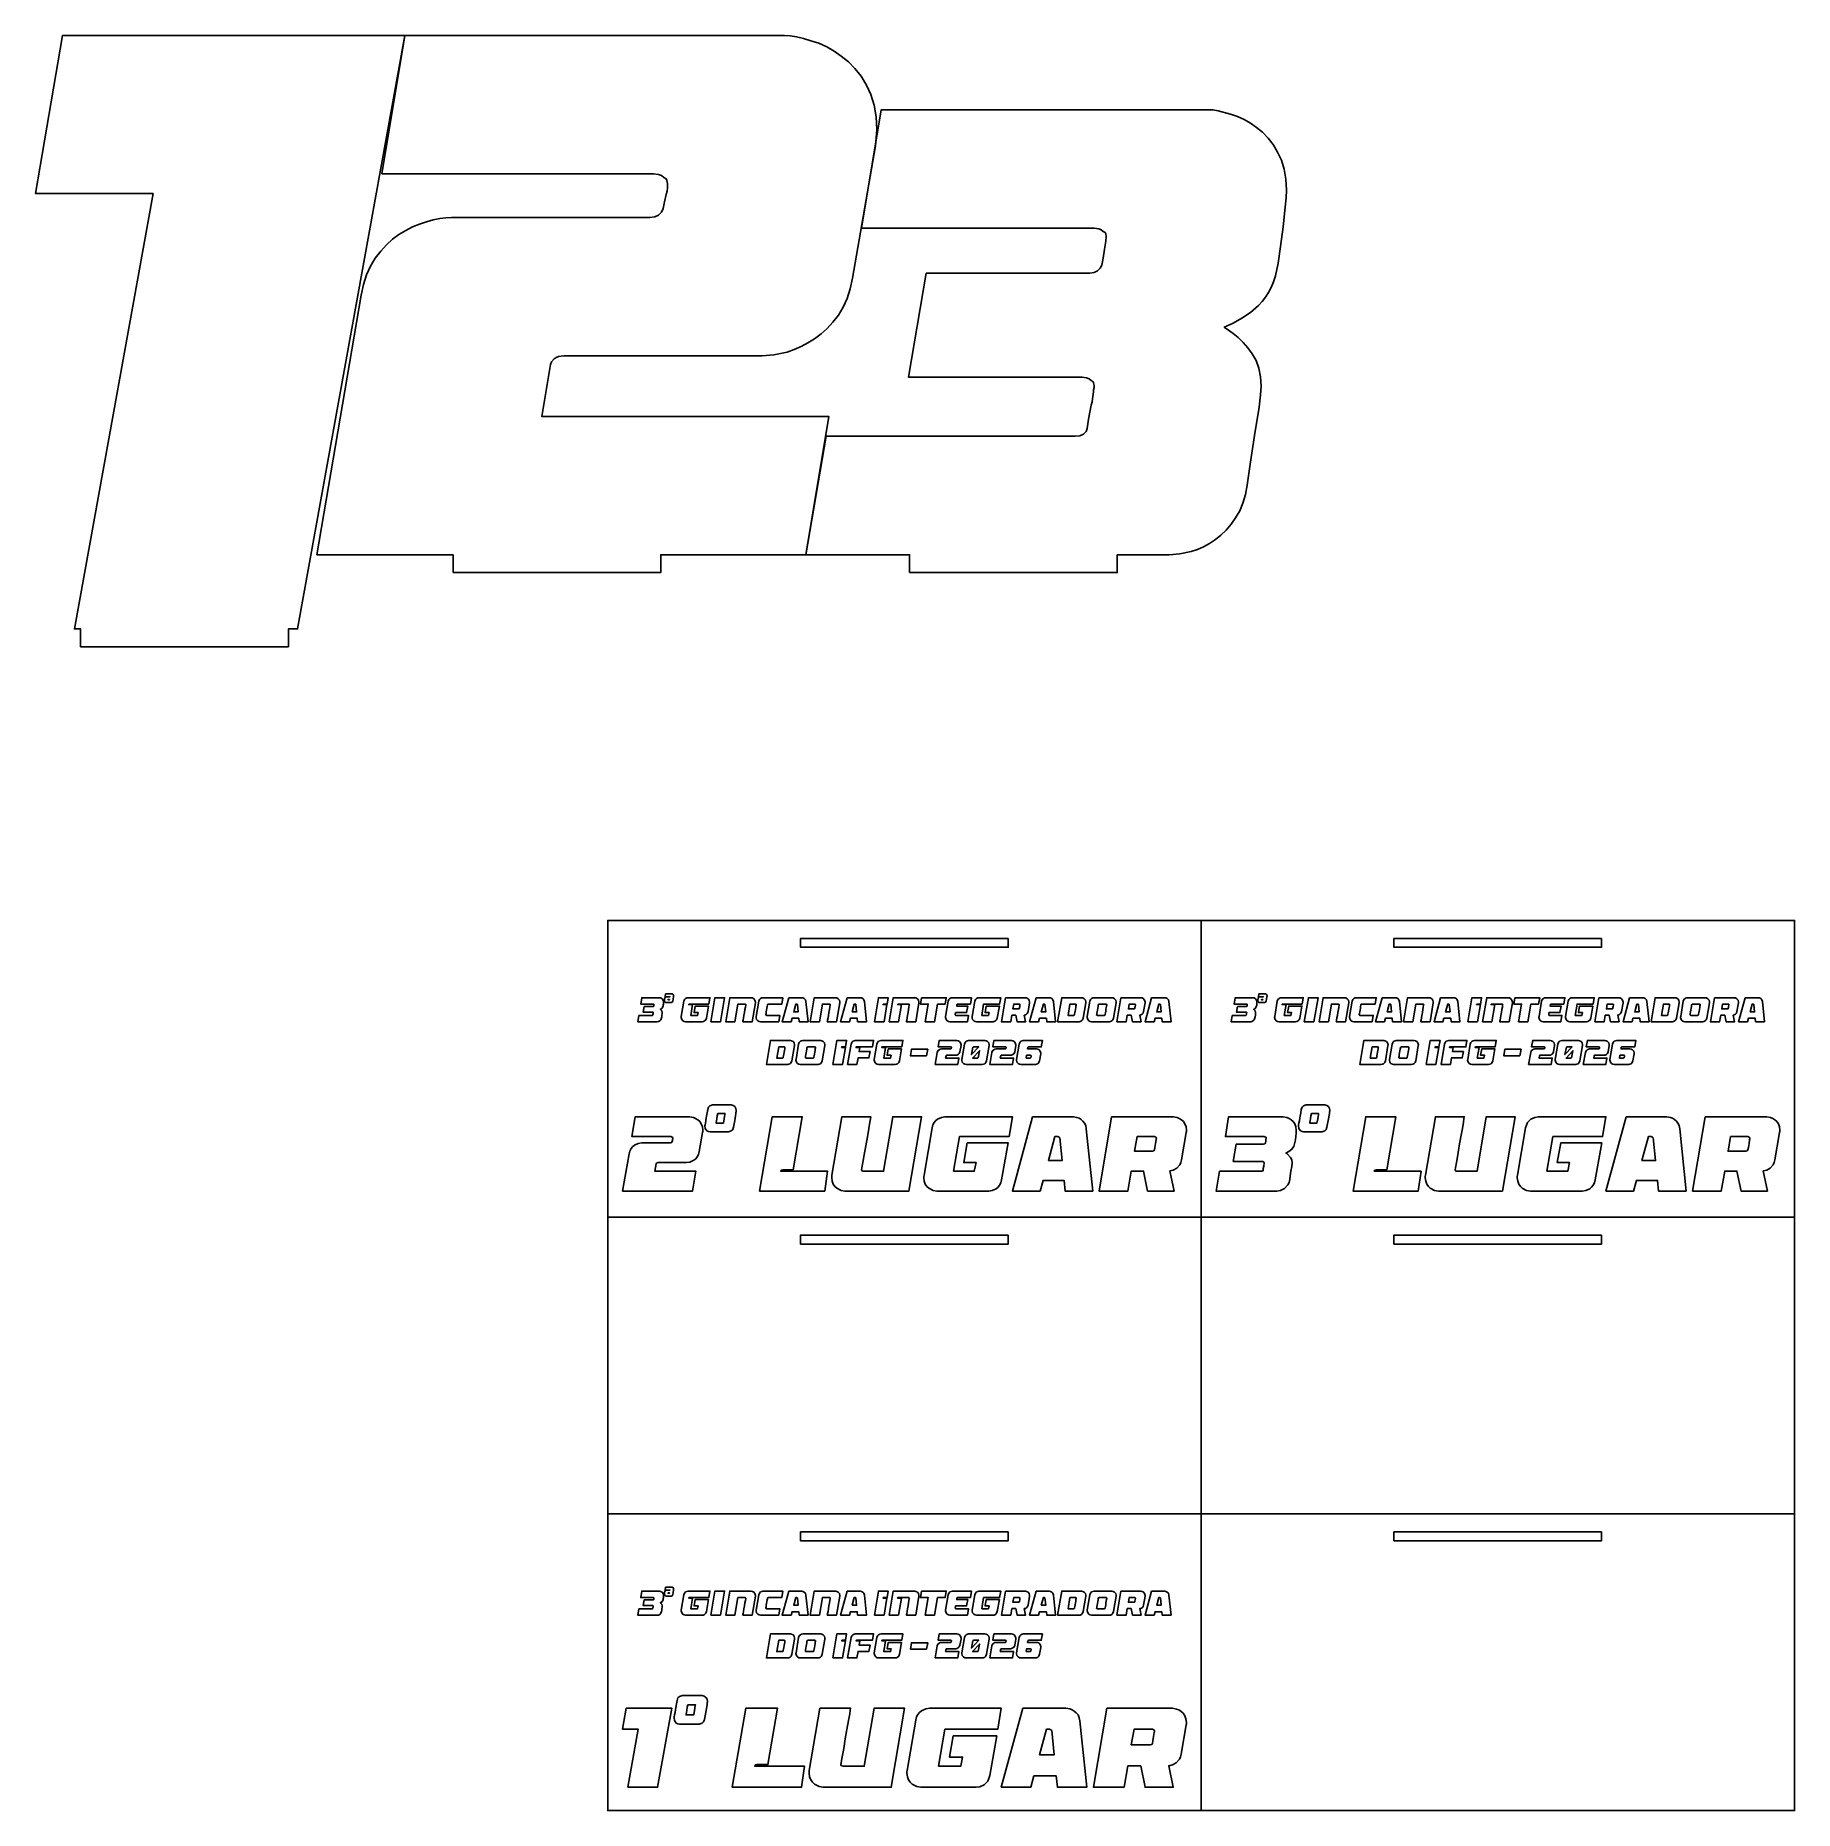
# Model space of a CAD drawing. Header units: millimetres. Extents: x -619 to -26, y -397 to 201.
import ezdxf

# ---------------------------------------------------------------- set-up
doc = ezdxf.new("R2010")
doc.units = ezdxf.units.MM
doc.layers.get('0').update_dxf_attribs({"linetype": 'CONTINUOUS', "lineweight": 25})

msp = doc.modelspace()

# ---------------------------------------------------------------- linework, layer by layer
for points in [[(-603.99, -4.83), (-533.99, -4.83), (-533.99, 1.17), (-530.89, 1.17), (-494.71, 201.17), (-610.1, 201.17), (-610.1, 201.17), (-619.21, 147.89), (-579.61, 147.89), (-606.11, 1.17), (-603.99, 1.17), (-603.99, -4.83)], [(-478.47, 20.17), (-408.47, 20.17), (-408.47, 26.17), (-359.6, 26.17), (-351.87, 72.79), (-448.59, 72.79), (-445.6, 90.24), (-445.29, 91.23), (-444.36, 92.23), (-443.69, 92.67), (-442.92, 92.98), (-441.11, 93.23), (-374.31, 93.23), (-370.32, 93.54), (-365.83, 94.47), (-363.48, 95.32), (-361.16, 96.34), (-358.87, 97.56), (-356.61, 98.96), (-354.42, 100.58), (-352.37, 102.45), (-350.44, 104.57), (-348.63, 106.94), (-347.02, 109.59), (-345.7, 112.55), (-344.66, 115.82), (-343.89, 119.4), (-336.16, 164.03), (-335.92, 166.77), (-335.67, 169.51), (-335.88, 173.81), (-336.54, 177.74), (-337.63, 181.29), (-339.16, 184.47), (-340.99, 187.41), (-343.02, 190.01), (-345.23, 192.27), (-347.63, 194.19), (-350.05, 195.92), (-352.56, 197.37), (-355.16, 198.54), (-357.85, 199.42), (-360.38, 200.19), (-362.71, 200.73), (-364.86, 201.06), (-366.83, 201.17), (-494.71, 201.17), (-494.71, 201.17), (-502.44, 154.55), (-410.95, 154.55), (-409.21, 154.3), (-408.27, 153.93), (-407.46, 153.31), (-406.71, 152.81), (-406.46, 152.31), (-406.21, 151.31), (-406.21, 149.82), (-406.34, 148.76), (-406.71, 147.57), (-407.21, 145.08), (-407.71, 142.84), (-408.21, 141.65), (-409.21, 140.59), (-410.45, 140.03), (-412.2, 139.84), (-479.01, 139.84), (-480.94, 139.75), (-482.99, 139.47), (-485.18, 139), (-487.48, 138.35), (-489.83, 137.62), (-492.16, 136.67), (-494.45, 135.5), (-496.71, 134.11), (-498.89, 132.49), (-500.94, 130.62), (-502.88, 128.5), (-504.68, 126.13), (-506.29, 123.48), (-507.61, 120.52), (-508.66, 117.25), (-509.42, 113.67), (-524.38, 26.17), (-478.47, 26.17), (-478.47, 20.17)], [(-324.61, 20.17), (-254.61, 20.17), (-254.61, 26.17), (-237.16, 26.17), (-233.58, 26.44), (-229.68, 27.24), (-227.57, 27.97), (-225.52, 28.89), (-223.51, 30), (-221.56, 31.3), (-219.69, 32.79), (-217.93, 34.5), (-216.27, 36.43), (-214.73, 38.56), (-213.36, 40.94), (-212.27, 43.58), (-211.44, 46.49), (-210.88, 49.67), (-209.81, 56.72), (-208.32, 66.34), (-206.82, 75.96), (-206.34, 80.07), (-206.18, 83.01), (-206.37, 86.17), (-206.93, 89.04), (-207.86, 91.62), (-209.17, 93.9), (-210.61, 95.93), (-212.16, 97.75), (-213.82, 99.35), (-215.58, 100.74), (-217.08, 101.81), (-218.57, 102.88), (-215.53, 104.21), (-212.59, 105.87), (-209.76, 107.85), (-207.03, 110.14), (-205.76, 111.49), (-204.62, 112.96), (-203.6, 114.56), (-202.71, 116.29), (-201.94, 118.14), (-201.3, 120.12), (-200.41, 124.46), (-199.56, 130.01), (-198.7, 136.64), (-198.06, 143.26), (-197.74, 146.41), (-197.63, 149.03), (-197.82, 152.72), (-198.38, 156.08), (-199.31, 159.13), (-200.62, 161.85), (-202.11, 164.38), (-203.77, 166.61), (-205.63, 168.54), (-207.67, 170.19), (-209.74, 171.67), (-211.89, 172.91), (-214.12, 173.91), (-216.44, 174.67), (-220.6, 175.79), (-222.44, 176.08), (-224.13, 176.17), (-334.17, 176.17), (-334.17, 176.17), (-340.79, 136.21), (-262.38, 136.21), (-260.88, 136), (-260.08, 135.68), (-259.38, 135.14), (-258.74, 134.72), (-258.53, 134.29), (-258.32, 133.43), (-258.48, 131.83), (-258.96, 129.16), (-259.38, 126.17), (-259.81, 123.82), (-260.4, 122.8), (-261.31, 121.9), (-262.38, 121.25), (-263.87, 121.04), (-319, 121.04), (-324.98, 86), (-266.44, 86), (-264.94, 85.78), (-264.14, 85.46), (-263.44, 84.93), (-262.8, 84.5), (-262.59, 84.07), (-262.38, 83.22), (-262.38, 82.58), (-262.59, 81.72), (-262.59, 81.08), (-263.02, 78.73), (-263.12, 77.66), (-263.44, 76.6), (-264.3, 71.9), (-264.73, 68.69), (-265.15, 67.68), (-266.01, 66.77), (-267.24, 66.29), (-268.79, 66.13), (-352.76, 66.13), (-359.6, 26.17), (-324.61, 26.17), (-324.61, 20.17)], [(-26.37, -197.05), (-226.37, -197.05), (-226.37, -97.05), (-426.37, -97.05), (-426.37, -197.05), (-426.37, -297.05), (-226.37, -297.05), (-226.37, -397.05), (-426.37, -397.05), (-426.37, -297.05)], [(-226.37, -397.05), (-26.37, -397.05), (-26.37, -97.05), (-226.37, -97.05)], [(-91.37, -103.13), (-91.37, -106.13), (-161.37, -106.13), (-161.37, -103.13), (-91.37, -103.13)], [(-415.88, -129.06), (-411.35, -129.06), (-411.2, -129.02), (-411.14, -128.92), (-411.11, -128.75), (-411.07, -128.49), (-411.04, -128.38), (-411.02, -128.25), (-411.02, -128.22), (-411.01, -128.17), (-411.01, -128.14), (-411.02, -128.09), (-411.07, -128.04), (-411.15, -128), (-411.23, -127.99), (-414.39, -127.99), (-414.06, -126.1), (-411.09, -126.1), (-410.95, -126.05), (-410.87, -125.95), (-410.85, -125.82), (-410.82, -125.66), (-410.79, -125.43), (-410.8, -125.38), (-410.85, -125.33), (-410.93, -125.29), (-411.01, -125.28), (-415.24, -125.28), (-414.88, -123.12), (-408.95, -123.12), (-408.53, -123.2), (-408.06, -123.44), (-407.68, -123.89), (-407.52, -124.59), (-407.54, -124.9), (-407.57, -125.25), (-407.62, -125.61), (-407.67, -125.91), (-408.02, -126.68), (-408.65, -127.08), (-408.56, -127.13), (-408.48, -127.19), (-408.14, -127.56), (-407.98, -128.15), (-408.01, -128.53), (-408.09, -129.05), (-408.17, -129.57), (-408.23, -129.95), (-408.44, -130.55), (-408.81, -130.94), (-409.24, -131.16), (-409.65, -131.21), (-416.25, -131.21), (-415.88, -129.06)], [(-407.04, -122.78), (-406.88, -121.83), (-404.68, -121.83), (-404.29, -122.01), (-404.13, -122.43), (-404.14, -122.5), (-404.14, -122.57), (-404.17, -122.78), (-404.3, -123.52), (-404.44, -124.26), (-404.67, -124.67), (-404.98, -124.76), (-406.72, -124.76), (-406.88, -124.74), (-407.05, -124.64), (-407.2, -124.46), (-407.27, -124.16), (-407.26, -123.94), (-407.22, -123.69), (-407.17, -123.46), (-407.14, -123.26), (-406.89, -122.87), (-406.59, -122.78), (-405.38, -122.78), (-407.04, -122.78)], [(-405.54, -123.72), (-406.01, -123.72), (-406.02, -123.77), (-406.03, -123.81), (-405.56, -123.81), (-405.54, -123.72)], [(-401.59, -129.62), (-401.57, -129.5), (-400.69, -124.33), (-400.47, -123.76), (-400.1, -123.39), (-399.68, -123.19), (-399.29, -123.12), (-391.94, -123.12), (-392.31, -125.28), (-398.85, -125.28), (-399, -125.31), (-399.07, -125.45), (-397.74, -125.45), (-398.36, -129.06), (-396.09, -129.06), (-395.9, -128.11), (-397.24, -128.11), (-396.85, -125.96), (-392.4, -125.96), (-393.12, -130), (-393.34, -130.58), (-393.71, -130.95), (-394.13, -131.16), (-394.52, -131.21), (-400.16, -131.21), (-400.58, -131.14), (-401.05, -130.9), (-401.43, -130.45), (-401.59, -129.75), (-401.59, -129.75), (-401.59, -129.62)], [(-388.33, -131.21), (-391.6, -131.21), (-390.22, -123.12), (-386.95, -123.12), (-388.33, -131.21)], [(-377.99, -123.12), (-377.58, -123.2), (-377.11, -123.44), (-376.73, -123.89), (-376.56, -124.59), (-376.58, -124.71), (-376.59, -124.84), (-377.67, -131.21), (-380.81, -131.21), (-380.77, -130.99), (-380.7, -130.63), (-380.58, -129.95), (-380.43, -129.06), (-380.26, -128.07), (-380.09, -127.09), (-379.95, -126.26), (-379.85, -125.67), (-379.82, -125.43), (-379.9, -125.32), (-380.03, -125.28), (-382.46, -125.28), (-383.47, -131.21), (-386.6, -131.21), (-385.23, -123.12), (-377.99, -123.12)], [(-374.9, -131.21), (-375.32, -131.14), (-375.79, -130.9), (-376.17, -130.45), (-376.33, -129.75), (-376.33, -129.62), (-376.31, -129.5), (-375.43, -124.33), (-375.22, -123.76), (-374.85, -123.39), (-374.42, -123.19), (-374.03, -123.12), (-367.35, -123.12), (-367.71, -125.28), (-372.26, -125.28), (-372.41, -125.32), (-372.48, -125.42), (-372.53, -125.66), (-372.6, -126.08), (-372.7, -126.65), (-372.81, -127.26), (-372.91, -127.88), (-373, -128.4), (-373.06, -128.76), (-373.08, -128.91), (-373, -129.02), (-372.86, -129.06), (-368.36, -129.06), (-368.73, -131.21), (-374.9, -131.21)], [(-365.37, -123.12), (-360.96, -123.12), (-360.55, -123.19), (-360.1, -123.41), (-359.72, -123.81), (-359.53, -124.42), (-358.84, -131.21), (-361.83, -131.21), (-361.95, -130.05), (-364.24, -130.05), (-364.56, -131.21), (-367.57, -131.21), (-365.37, -123.12)], [(-362.42, -125.42), (-362.49, -125.32), (-362.64, -125.28), (-362.94, -125.28), (-363.65, -127.89), (-362.17, -127.89), (-362.42, -125.42)], [(-349.53, -123.12), (-349.12, -123.2), (-348.65, -123.44), (-348.26, -123.89), (-348.1, -124.59), (-348.11, -124.71), (-348.13, -124.84), (-349.21, -131.21), (-352.35, -131.21), (-352.31, -130.99), (-352.24, -130.63), (-352.11, -129.95), (-351.96, -129.06), (-351.8, -128.07), (-351.63, -127.09), (-351.49, -126.26), (-351.39, -125.67), (-351.35, -125.43), (-351.43, -125.32), (-351.57, -125.28), (-353.99, -125.28), (-355.01, -131.21), (-358.14, -131.21), (-356.77, -123.12), (-349.53, -123.12)], [(-345.67, -123.12), (-341.26, -123.12), (-340.85, -123.19), (-340.4, -123.41), (-340.02, -123.81), (-339.83, -124.42), (-339.13, -131.21), (-342.13, -131.21), (-342.25, -130.05), (-344.54, -130.05), (-344.86, -131.21), (-347.87, -131.21), (-345.67, -123.12)], [(-342.72, -125.42), (-342.79, -125.32), (-342.94, -125.28), (-343.24, -125.28), (-343.95, -127.89), (-342.47, -127.89), (-342.72, -125.42)], [(-336.48, -131.21), (-335.11, -123.12), (-331.84, -123.12), (-332.21, -125.28), (-333.34, -125.28), (-333.47, -125.31), (-333.56, -125.45), (-332.24, -125.45), (-333.22, -131.21), (-336.48, -131.21)], [(-322.88, -123.12), (-322.47, -123.2), (-321.99, -123.44), (-321.61, -123.89), (-321.45, -124.59), (-321.46, -124.71), (-321.47, -124.84), (-322.56, -131.21), (-325.69, -131.21), (-325.66, -130.99), (-325.59, -130.63), (-325.46, -129.95), (-325.31, -129.06), (-325.15, -128.07), (-324.98, -127.09), (-324.84, -126.26), (-324.74, -125.67), (-324.7, -125.43), (-324.78, -125.32), (-324.92, -125.28), (-328.47, -125.28), (-328.62, -125.31), (-328.69, -125.45), (-327.38, -125.45), (-328.36, -131.21), (-331.49, -131.21), (-330.12, -123.12), (-322.88, -123.12)], [(-320.62, -123.12), (-312.26, -123.12), (-312.63, -125.28), (-315.2, -125.28), (-316.21, -131.21), (-319.34, -131.21), (-318.33, -125.28), (-320.99, -125.28), (-320.62, -123.12)], [(-309.14, -128.3), (-309.18, -128.48), (-309.2, -128.64), (-309.22, -128.77), (-309.23, -128.85), (-309.24, -128.91), (-309.16, -129.02), (-309.03, -129.06), (-304.78, -129.06), (-305.15, -131.21), (-311.07, -131.21), (-311.48, -131.14), (-311.95, -130.9), (-312.33, -130.45), (-312.49, -129.75), (-312.49, -129.62), (-312.47, -129.5), (-311.6, -124.33), (-311.38, -123.76), (-311.01, -123.39), (-310.58, -123.19), (-310.19, -123.12), (-303.77, -123.12), (-304.14, -125.28), (-308.43, -125.28), (-308.58, -125.32), (-308.64, -125.42), (-308.74, -125.96), (-305.03, -125.96), (-305.42, -128.11), (-309.11, -128.11), (-309.14, -128.3)], [(-300.31, -129.06), (-298.04, -129.06), (-297.84, -128.11), (-299.19, -128.11), (-298.8, -125.96), (-294.35, -125.96), (-295.07, -130), (-295.28, -130.58), (-295.65, -130.95), (-296.08, -131.16), (-296.47, -131.21), (-302.11, -131.21), (-302.52, -131.14), (-303, -130.9), (-303.38, -130.45), (-303.54, -129.75), (-303.54, -129.62), (-303.52, -129.5), (-302.64, -124.33), (-302.42, -123.76), (-302.05, -123.39), (-301.62, -123.19), (-301.23, -123.12), (-293.89, -123.12), (-294.26, -125.28), (-299.66, -125.28), (-300.31, -129.06)], [(-292.29, -123.12), (-285.58, -123.12), (-285.16, -123.2), (-284.69, -123.44), (-284.31, -123.89), (-284.15, -124.59), (-284.15, -124.71), (-284.17, -124.84), (-284.68, -127.81), (-284.86, -128.34), (-285.19, -128.7), (-285.58, -128.92), (-285.95, -129.01), (-285.5, -131.21), (-288.37, -131.21), (-288.82, -129.02), (-290.15, -129.02), (-290.52, -131.21), (-293.66, -131.21), (-292.29, -123.12)], [(-287.69, -126.82), (-287.62, -126.73), (-287.57, -126.46), (-287.5, -126.03), (-287.43, -125.61), (-287.42, -125.53), (-287.41, -125.46), (-287.4, -125.44), (-287.4, -125.43), (-287.48, -125.32), (-287.62, -125.28), (-289.51, -125.28), (-289.79, -126.87), (-287.84, -126.87), (-287.69, -126.82)], [(-281.95, -123.12), (-277.53, -123.12), (-277.13, -123.19), (-276.68, -123.41), (-276.3, -123.81), (-276.1, -124.42), (-275.41, -131.21), (-278.41, -131.21), (-278.52, -130.05), (-280.82, -130.05), (-281.14, -131.21), (-284.15, -131.21), (-281.95, -123.12)], [(-279, -125.42), (-279.07, -125.32), (-279.22, -125.28), (-279.51, -125.28), (-280.23, -127.89), (-278.74, -127.89), (-279, -125.42)], [(-265.21, -124.71), (-265.23, -124.84), (-266.11, -130), (-266.33, -130.58), (-266.7, -130.95), (-267.12, -131.16), (-267.51, -131.21), (-274.72, -131.21), (-273.35, -123.12), (-266.64, -123.12), (-266.22, -123.2), (-265.75, -123.44), (-265.37, -123.89), (-265.21, -124.59), (-265.21, -124.59), (-265.21, -124.71)], [(-268.6, -125.29), (-268.68, -125.28), (-270.57, -125.28), (-271.22, -129.06), (-269.27, -129.06), (-269.13, -129.02), (-269.06, -128.92), (-269.01, -128.69), (-268.94, -128.25), (-268.84, -127.7), (-268.74, -127.08), (-268.63, -126.46), (-268.54, -125.95), (-268.48, -125.58), (-268.46, -125.43), (-268.52, -125.33), (-268.52, -125.33), (-268.6, -125.29)], [(-256, -123.2), (-255.53, -123.44), (-255.15, -123.89), (-254.98, -124.59), (-254.98, -124.71), (-255, -124.84), (-255.88, -130), (-256.1, -130.58), (-256.47, -130.95), (-256.9, -131.16), (-257.29, -131.21), (-263.32, -131.21), (-263.73, -131.14), (-264.21, -130.9), (-264.59, -130.45), (-264.75, -129.75), (-264.75, -129.62), (-264.73, -129.5), (-263.85, -124.33), (-263.63, -123.76), (-263.26, -123.39), (-262.83, -123.19), (-262.44, -123.12), (-256.41, -123.12), (-256, -123.2)], [(-261.04, -125.66), (-261.11, -126.08), (-261.2, -126.65), (-261.3, -127.26), (-261.41, -127.88), (-261.49, -128.4), (-261.54, -128.76), (-261.57, -128.91), (-261.57, -128.95), (-261.51, -129), (-261.43, -129.05), (-261.36, -129.06), (-258.96, -129.06), (-258.81, -129.02), (-258.74, -128.92), (-258.71, -128.69), (-258.63, -128.25), (-258.53, -127.7), (-258.43, -127.08), (-258.33, -126.46), (-258.24, -125.95), (-258.18, -125.58), (-258.15, -125.43), (-258.21, -125.33), (-258.29, -125.29), (-258.37, -125.28), (-260.77, -125.28), (-260.92, -125.32), (-260.99, -125.42), (-260.99, -125.42), (-261.04, -125.66)], [(-253.37, -123.12), (-246.66, -123.12), (-246.25, -123.2), (-245.77, -123.44), (-245.39, -123.89), (-245.23, -124.59), (-245.23, -124.71), (-245.26, -124.84), (-245.76, -127.81), (-245.95, -128.34), (-246.27, -128.7), (-246.66, -128.92), (-247.03, -129.01), (-246.58, -131.21), (-249.45, -131.21), (-249.9, -129.02), (-251.24, -129.02), (-251.61, -131.21), (-254.74, -131.21), (-253.37, -123.12)], [(-248.77, -126.82), (-248.7, -126.73), (-248.66, -126.46), (-248.59, -126.03), (-248.52, -125.61), (-248.51, -125.53), (-248.49, -125.46), (-248.48, -125.44), (-248.48, -125.43), (-248.56, -125.32), (-248.7, -125.28), (-250.59, -125.28), (-250.87, -126.87), (-248.92, -126.87), (-248.77, -126.82)], [(-243.03, -123.12), (-238.62, -123.12), (-238.21, -123.19), (-237.76, -123.41), (-237.38, -123.81), (-237.19, -124.42), (-236.49, -131.21), (-239.49, -131.21), (-239.61, -130.05), (-241.9, -130.05), (-242.22, -131.21), (-245.23, -131.21), (-243.03, -123.12)], [(-240.08, -125.42), (-240.15, -125.32), (-240.3, -125.28), (-240.6, -125.28), (-241.31, -127.89), (-239.83, -127.89), (-240.08, -125.42)], [(-215.88, -129.06), (-211.35, -129.06), (-211.2, -129.02), (-211.14, -128.92), (-211.11, -128.75), (-211.07, -128.49), (-211.04, -128.38), (-211.02, -128.25), (-211.02, -128.22), (-211.01, -128.17), (-211.01, -128.14), (-211.02, -128.09), (-211.07, -128.04), (-211.15, -128), (-211.23, -127.99), (-214.39, -127.99), (-214.06, -126.1), (-211.09, -126.1), (-210.95, -126.05), (-210.87, -125.95), (-210.85, -125.82), (-210.82, -125.66), (-210.79, -125.43), (-210.8, -125.38), (-210.85, -125.33), (-210.93, -125.29), (-211.01, -125.28), (-215.24, -125.28), (-214.88, -123.12), (-208.95, -123.12), (-208.53, -123.2), (-208.06, -123.44), (-207.68, -123.89), (-207.52, -124.59), (-207.54, -124.9), (-207.57, -125.25), (-207.62, -125.61), (-207.67, -125.91), (-208.02, -126.68), (-208.65, -127.08), (-208.56, -127.13), (-208.48, -127.19), (-208.14, -127.56), (-207.98, -128.15), (-208.01, -128.53), (-208.09, -129.05), (-208.17, -129.57), (-208.23, -129.95), (-208.44, -130.55), (-208.81, -130.94), (-209.24, -131.16), (-209.65, -131.21), (-216.25, -131.21), (-215.88, -129.06)], [(-207.04, -122.78), (-206.88, -121.83), (-204.68, -121.83), (-204.29, -122.01), (-204.13, -122.43), (-204.14, -122.5), (-204.14, -122.57), (-204.17, -122.78), (-204.3, -123.52), (-204.44, -124.26), (-204.67, -124.67), (-204.98, -124.76), (-206.72, -124.76), (-206.88, -124.74), (-207.05, -124.64), (-207.2, -124.46), (-207.27, -124.16), (-207.26, -123.94), (-207.22, -123.69), (-207.17, -123.46), (-207.14, -123.26), (-206.89, -122.87), (-206.59, -122.78), (-205.38, -122.78), (-207.04, -122.78)], [(-205.54, -123.72), (-206.01, -123.72), (-206.02, -123.77), (-206.03, -123.81), (-205.56, -123.81), (-205.54, -123.72)], [(-201.59, -129.62), (-201.57, -129.5), (-200.69, -124.33), (-200.47, -123.76), (-200.1, -123.39), (-199.68, -123.19), (-199.29, -123.12), (-191.94, -123.12), (-192.31, -125.28), (-198.85, -125.28), (-199, -125.31), (-199.07, -125.45), (-197.74, -125.45), (-198.36, -129.06), (-196.09, -129.06), (-195.9, -128.11), (-197.24, -128.11), (-196.85, -125.96), (-192.4, -125.96), (-193.12, -130), (-193.34, -130.58), (-193.71, -130.95), (-194.13, -131.16), (-194.52, -131.21), (-200.16, -131.21), (-200.58, -131.14), (-201.05, -130.9), (-201.43, -130.45), (-201.59, -129.75), (-201.59, -129.75), (-201.59, -129.62)], [(-188.33, -131.21), (-191.6, -131.21), (-190.22, -123.12), (-186.95, -123.12), (-188.33, -131.21)], [(-177.99, -123.12), (-177.58, -123.2), (-177.11, -123.44), (-176.73, -123.89), (-176.56, -124.59), (-176.58, -124.71), (-176.59, -124.84), (-177.67, -131.21), (-180.81, -131.21), (-180.77, -130.99), (-180.7, -130.63), (-180.58, -129.95), (-180.43, -129.06), (-180.26, -128.07), (-180.09, -127.09), (-179.95, -126.26), (-179.85, -125.67), (-179.82, -125.43), (-179.9, -125.32), (-180.03, -125.28), (-182.45, -125.28), (-183.47, -131.21), (-186.6, -131.21), (-185.23, -123.12), (-177.99, -123.12)], [(-174.9, -131.21), (-175.32, -131.14), (-175.79, -130.9), (-176.17, -130.45), (-176.33, -129.75), (-176.33, -129.62), (-176.31, -129.5), (-175.43, -124.33), (-175.22, -123.76), (-174.85, -123.39), (-174.42, -123.19), (-174.03, -123.12), (-167.35, -123.12), (-167.71, -125.28), (-172.26, -125.28), (-172.41, -125.32), (-172.48, -125.42), (-172.53, -125.66), (-172.6, -126.08), (-172.7, -126.65), (-172.81, -127.26), (-172.91, -127.88), (-173, -128.4), (-173.06, -128.76), (-173.08, -128.91), (-173, -129.02), (-172.86, -129.06), (-168.36, -129.06), (-168.73, -131.21), (-174.9, -131.21)], [(-165.37, -123.12), (-160.96, -123.12), (-160.55, -123.19), (-160.1, -123.41), (-159.72, -123.81), (-159.53, -124.42), (-158.84, -131.21), (-161.83, -131.21), (-161.95, -130.05), (-164.24, -130.05), (-164.56, -131.21), (-167.57, -131.21), (-165.37, -123.12)], [(-162.42, -125.42), (-162.49, -125.32), (-162.64, -125.28), (-162.94, -125.28), (-163.65, -127.89), (-162.17, -127.89), (-162.42, -125.42)], [(-149.53, -123.12), (-149.12, -123.2), (-148.64, -123.44), (-148.26, -123.89), (-148.1, -124.59), (-148.11, -124.71), (-148.13, -124.84), (-149.21, -131.21), (-152.35, -131.21), (-152.31, -130.99), (-152.24, -130.63), (-152.11, -129.95), (-151.96, -129.06), (-151.8, -128.07), (-151.63, -127.09), (-151.49, -126.26), (-151.39, -125.67), (-151.35, -125.43), (-151.43, -125.32), (-151.57, -125.28), (-153.99, -125.28), (-155.01, -131.21), (-158.14, -131.21), (-156.77, -123.12), (-149.53, -123.12)], [(-145.67, -123.12), (-141.26, -123.12), (-140.85, -123.19), (-140.4, -123.41), (-140.02, -123.81), (-139.83, -124.42), (-139.13, -131.21), (-142.13, -131.21), (-142.25, -130.05), (-144.54, -130.05), (-144.86, -131.21), (-147.87, -131.21), (-145.67, -123.12)], [(-142.72, -125.42), (-142.79, -125.32), (-142.94, -125.28), (-143.24, -125.28), (-143.95, -127.89), (-142.47, -127.89), (-142.72, -125.42)], [(-136.48, -131.21), (-135.11, -123.12), (-131.84, -123.12), (-132.21, -125.28), (-133.34, -125.28), (-133.47, -125.31), (-133.56, -125.45), (-132.24, -125.45), (-133.22, -131.21), (-136.48, -131.21)], [(-122.88, -123.12), (-122.47, -123.2), (-121.99, -123.44), (-121.61, -123.89), (-121.45, -124.59), (-121.46, -124.71), (-121.47, -124.84), (-122.56, -131.21), (-125.69, -131.21), (-125.66, -130.99), (-125.59, -130.63), (-125.46, -129.95), (-125.31, -129.06), (-125.15, -128.07), (-124.98, -127.09), (-124.84, -126.26), (-124.74, -125.67), (-124.7, -125.43), (-124.78, -125.32), (-124.92, -125.28), (-128.47, -125.28), (-128.62, -125.31), (-128.69, -125.45), (-127.38, -125.45), (-128.36, -131.21), (-131.49, -131.21), (-130.12, -123.12), (-122.88, -123.12)], [(-120.62, -123.12), (-112.26, -123.12), (-112.63, -125.28), (-115.2, -125.28), (-116.21, -131.21), (-119.34, -131.21), (-118.33, -125.28), (-120.99, -125.28), (-120.62, -123.12)], [(-109.14, -128.3), (-109.17, -128.48), (-109.2, -128.64), (-109.22, -128.77), (-109.23, -128.85), (-109.24, -128.91), (-109.16, -129.02), (-109.03, -129.06), (-104.78, -129.06), (-105.15, -131.21), (-111.07, -131.21), (-111.48, -131.14), (-111.95, -130.9), (-112.33, -130.45), (-112.49, -129.75), (-112.49, -129.62), (-112.47, -129.5), (-111.6, -124.33), (-111.38, -123.76), (-111.01, -123.39), (-110.58, -123.19), (-110.19, -123.12), (-103.77, -123.12), (-104.14, -125.28), (-108.43, -125.28), (-108.58, -125.32), (-108.64, -125.42), (-108.74, -125.96), (-105.03, -125.96), (-105.42, -128.11), (-109.11, -128.11), (-109.14, -128.3)], [(-100.31, -129.06), (-98.04, -129.06), (-97.84, -128.11), (-99.19, -128.11), (-98.8, -125.96), (-94.35, -125.96), (-95.07, -130), (-95.28, -130.58), (-95.65, -130.95), (-96.08, -131.16), (-96.47, -131.21), (-102.11, -131.21), (-102.52, -131.14), (-103, -130.9), (-103.38, -130.45), (-103.54, -129.75), (-103.54, -129.62), (-103.51, -129.5), (-102.64, -124.33), (-102.42, -123.76), (-102.05, -123.39), (-101.62, -123.19), (-101.23, -123.12), (-93.89, -123.12), (-94.26, -125.28), (-99.66, -125.28), (-100.31, -129.06)], [(-92.29, -123.12), (-85.58, -123.12), (-85.16, -123.2), (-84.69, -123.44), (-84.31, -123.89), (-84.15, -124.59), (-84.15, -124.71), (-84.17, -124.84), (-84.68, -127.81), (-84.86, -128.34), (-85.19, -128.7), (-85.58, -128.92), (-85.95, -129.01), (-85.5, -131.21), (-88.37, -131.21), (-88.82, -129.02), (-90.15, -129.02), (-90.52, -131.21), (-93.66, -131.21), (-92.29, -123.12)], [(-87.69, -126.82), (-87.62, -126.73), (-87.57, -126.46), (-87.5, -126.03), (-87.43, -125.61), (-87.42, -125.53), (-87.41, -125.46), (-87.4, -125.44), (-87.4, -125.43), (-87.48, -125.32), (-87.62, -125.28), (-89.51, -125.28), (-89.79, -126.87), (-87.84, -126.87), (-87.69, -126.82)], [(-81.95, -123.12), (-77.53, -123.12), (-77.13, -123.19), (-76.68, -123.41), (-76.3, -123.81), (-76.1, -124.42), (-75.41, -131.21), (-78.41, -131.21), (-78.52, -130.05), (-80.82, -130.05), (-81.14, -131.21), (-84.15, -131.21), (-81.95, -123.12)], [(-79, -125.42), (-79.07, -125.32), (-79.22, -125.28), (-79.51, -125.28), (-80.23, -127.89), (-78.74, -127.89), (-79, -125.42)], [(-65.21, -124.71), (-65.23, -124.84), (-66.11, -130), (-66.33, -130.58), (-66.7, -130.95), (-67.12, -131.16), (-67.51, -131.21), (-74.72, -131.21), (-73.35, -123.12), (-66.64, -123.12), (-66.22, -123.2), (-65.75, -123.44), (-65.37, -123.89), (-65.21, -124.59), (-65.21, -124.59), (-65.21, -124.71)], [(-68.6, -125.29), (-68.68, -125.28), (-70.57, -125.28), (-71.22, -129.06), (-69.27, -129.06), (-69.13, -129.02), (-69.06, -128.92), (-69.01, -128.69), (-68.94, -128.25), (-68.84, -127.7), (-68.74, -127.08), (-68.63, -126.46), (-68.54, -125.95), (-68.48, -125.58), (-68.46, -125.43), (-68.52, -125.33), (-68.52, -125.33), (-68.6, -125.29)], [(-56, -123.2), (-55.53, -123.44), (-55.15, -123.89), (-54.98, -124.59), (-54.98, -124.71), (-55, -124.84), (-55.88, -130), (-56.1, -130.58), (-56.47, -130.95), (-56.9, -131.16), (-57.29, -131.21), (-63.32, -131.21), (-63.73, -131.14), (-64.21, -130.9), (-64.59, -130.45), (-64.75, -129.75), (-64.75, -129.62), (-64.73, -129.5), (-63.85, -124.33), (-63.63, -123.76), (-63.26, -123.39), (-62.83, -123.19), (-62.44, -123.12), (-56.41, -123.12), (-56, -123.2)], [(-61.04, -125.66), (-61.11, -126.08), (-61.2, -126.65), (-61.3, -127.26), (-61.41, -127.88), (-61.49, -128.4), (-61.54, -128.76), (-61.57, -128.91), (-61.57, -128.95), (-61.51, -129), (-61.43, -129.05), (-61.36, -129.06), (-58.96, -129.06), (-58.81, -129.02), (-58.74, -128.92), (-58.71, -128.69), (-58.63, -128.25), (-58.53, -127.7), (-58.43, -127.08), (-58.33, -126.46), (-58.24, -125.95), (-58.18, -125.58), (-58.15, -125.43), (-58.21, -125.33), (-58.29, -125.29), (-58.37, -125.28), (-60.77, -125.28), (-60.92, -125.32), (-60.99, -125.42), (-60.99, -125.42), (-61.04, -125.66)], [(-53.37, -123.12), (-46.66, -123.12), (-46.25, -123.2), (-45.77, -123.44), (-45.39, -123.89), (-45.23, -124.59), (-45.23, -124.71), (-45.26, -124.84), (-45.76, -127.81), (-45.95, -128.34), (-46.27, -128.7), (-46.66, -128.92), (-47.03, -129.01), (-46.58, -131.21), (-49.45, -131.21), (-49.9, -129.02), (-51.24, -129.02), (-51.61, -131.21), (-54.74, -131.21), (-53.37, -123.12)], [(-48.77, -126.82), (-48.7, -126.73), (-48.66, -126.46), (-48.59, -126.03), (-48.52, -125.61), (-48.51, -125.53), (-48.49, -125.46), (-48.48, -125.44), (-48.48, -125.43), (-48.56, -125.32), (-48.7, -125.28), (-50.59, -125.28), (-50.87, -126.87), (-48.92, -126.87), (-48.77, -126.82)], [(-43.03, -123.12), (-38.62, -123.12), (-38.21, -123.19), (-37.76, -123.41), (-37.38, -123.81), (-37.19, -124.42), (-36.49, -131.21), (-39.49, -131.21), (-39.61, -130.05), (-41.9, -130.05), (-42.22, -131.21), (-45.23, -131.21), (-43.03, -123.12)], [(-40.08, -125.42), (-40.15, -125.32), (-40.3, -125.28), (-40.6, -125.28), (-41.31, -127.89), (-39.83, -127.89), (-40.08, -125.42)], [(-363.37, -139.12), (-363.39, -139.25), (-364.27, -144.41), (-364.49, -144.99), (-364.86, -145.36), (-365.28, -145.57), (-365.68, -145.62), (-372.88, -145.62), (-371.51, -137.53), (-364.8, -137.53), (-364.39, -137.61), (-363.91, -137.85), (-363.53, -138.3), (-363.37, -138.99), (-363.37, -138.99), (-363.37, -139.12)], [(-354.16, -137.61), (-353.69, -137.85), (-353.31, -138.3), (-353.15, -138.99), (-353.15, -139.12), (-353.16, -139.25), (-354.05, -144.41), (-354.26, -144.99), (-354.63, -145.36), (-355.06, -145.57), (-355.45, -145.62), (-361.48, -145.62), (-361.9, -145.55), (-362.37, -145.31), (-362.75, -144.86), (-362.91, -144.16), (-362.91, -144.03), (-362.89, -143.91), (-362.01, -138.74), (-361.79, -138.16), (-361.42, -137.8), (-361, -137.6), (-360.6, -137.53), (-354.58, -137.53), (-354.16, -137.61)], [(-350.48, -145.62), (-349.11, -137.53), (-345.84, -137.53), (-346.21, -139.69), (-347.34, -139.69), (-347.48, -139.72), (-347.56, -139.86), (-346.24, -139.86), (-347.22, -145.62), (-350.48, -145.62)], [(-342.62, -139.72), (-342.69, -139.86), (-341.38, -139.86), (-341.62, -141.28), (-337.94, -141.28), (-338.35, -143.43), (-341.99, -143.43), (-342.36, -145.62), (-345.49, -145.62), (-344.32, -138.74), (-344.1, -138.16), (-343.73, -137.8), (-343.3, -137.6), (-342.91, -137.53), (-336.77, -137.53), (-337.13, -139.69), (-342.47, -139.69), (-342.62, -139.72)], [(-336.54, -144.03), (-336.51, -143.91), (-335.64, -138.74), (-335.42, -138.16), (-335.05, -137.8), (-334.62, -137.6), (-334.23, -137.53), (-326.89, -137.53), (-327.26, -139.69), (-333.79, -139.69), (-333.94, -139.72), (-334.01, -139.86), (-332.69, -139.86), (-333.31, -143.47), (-331.04, -143.47), (-330.84, -142.52), (-332.19, -142.52), (-331.8, -140.37), (-327.35, -140.37), (-328.06, -144.41), (-328.28, -144.99), (-328.65, -145.36), (-329.08, -145.57), (-329.47, -145.62), (-335.11, -145.62), (-335.52, -145.55), (-335.99, -145.31), (-336.37, -144.86), (-336.54, -144.16), (-336.54, -144.16), (-336.54, -144.03)], [(-315.29, -141.58), (-315.07, -141), (-314.7, -140.63), (-314.28, -140.44), (-313.88, -140.37), (-310.79, -140.37), (-310.66, -140.33), (-310.59, -140.23), (-310.56, -140.12), (-310.54, -140.01), (-310.52, -139.91), (-310.52, -139.84), (-310.53, -139.79), (-310.58, -139.74), (-310.66, -139.7), (-310.74, -139.69), (-314.97, -139.69), (-314.61, -137.53), (-308.7, -137.53), (-308.28, -137.61), (-307.81, -137.85), (-307.42, -138.3), (-307.26, -138.99), (-307.27, -139.12), (-307.28, -139.25), (-307.64, -141.31), (-307.86, -141.89), (-308.22, -142.26), (-308.65, -142.46), (-309.04, -142.52), (-312.13, -142.52), (-312.28, -142.57), (-312.34, -142.66), (-312.48, -143.47), (-308.01, -143.47), (-308.36, -145.62), (-315.98, -145.62), (-315.29, -141.58)], [(-306.01, -145.55), (-306.48, -145.31), (-306.86, -144.86), (-307.03, -144.16), (-307.03, -144.03), (-307, -143.91), (-306.13, -138.74), (-305.91, -138.16), (-305.54, -137.8), (-305.11, -137.6), (-304.72, -137.53), (-299.21, -137.53), (-298.79, -137.61), (-298.32, -137.85), (-297.94, -138.3), (-297.78, -138.99), (-297.79, -139.12), (-297.8, -139.25), (-298.68, -144.41), (-298.91, -144.99), (-299.28, -145.36), (-299.71, -145.57), (-300.1, -145.62), (-305.6, -145.62), (-306.01, -145.55)], [(-296.86, -141.58), (-296.64, -141), (-296.27, -140.63), (-295.84, -140.44), (-295.45, -140.37), (-292.36, -140.37), (-292.22, -140.33), (-292.15, -140.23), (-292.13, -140.12), (-292.11, -140.01), (-292.09, -139.91), (-292.09, -139.84), (-292.1, -139.79), (-292.14, -139.74), (-292.22, -139.7), (-292.3, -139.69), (-296.54, -139.69), (-296.18, -137.53), (-290.26, -137.53), (-289.85, -137.61), (-289.38, -137.85), (-288.98, -138.3), (-288.82, -138.99), (-288.83, -139.12), (-288.85, -139.25), (-289.2, -141.31), (-289.42, -141.89), (-289.79, -142.26), (-290.22, -142.46), (-290.61, -142.52), (-293.7, -142.52), (-293.85, -142.57), (-293.91, -142.66), (-294.05, -143.47), (-289.57, -143.47), (-289.93, -145.62), (-297.55, -145.62), (-296.86, -141.58)], [(-287.58, -145.55), (-288.05, -145.31), (-288.43, -144.86), (-288.59, -144.16), (-288.59, -144.03), (-288.57, -143.91), (-287.69, -138.74), (-287.47, -138.16), (-287.11, -137.8), (-286.68, -137.6), (-286.29, -137.53), (-279.87, -137.53), (-280.24, -139.69), (-284.52, -139.69), (-284.67, -139.73), (-284.74, -139.82), (-284.83, -140.37), (-281.84, -140.37), (-281.42, -140.45), (-280.95, -140.69), (-280.57, -141.14), (-280.41, -141.83), (-280.41, -141.97), (-280.43, -142.08), (-280.82, -144.41), (-281.04, -144.99), (-281.41, -145.36), (-281.84, -145.57), (-282.23, -145.62), (-287.16, -145.62), (-287.58, -145.55)], [(-163.37, -139.12), (-163.39, -139.25), (-164.27, -144.41), (-164.49, -144.99), (-164.86, -145.36), (-165.28, -145.57), (-165.68, -145.62), (-172.88, -145.62), (-171.51, -137.53), (-164.8, -137.53), (-164.39, -137.61), (-163.91, -137.85), (-163.53, -138.3), (-163.37, -138.99), (-163.37, -138.99), (-163.37, -139.12)], [(-154.16, -137.61), (-153.69, -137.85), (-153.31, -138.3), (-153.15, -138.99), (-153.15, -139.12), (-153.16, -139.25), (-154.05, -144.41), (-154.26, -144.99), (-154.63, -145.36), (-155.06, -145.57), (-155.45, -145.62), (-161.48, -145.62), (-161.9, -145.55), (-162.37, -145.31), (-162.75, -144.86), (-162.91, -144.16), (-162.91, -144.03), (-162.89, -143.91), (-162.01, -138.74), (-161.79, -138.16), (-161.42, -137.8), (-161, -137.6), (-160.6, -137.53), (-154.58, -137.53), (-154.16, -137.61)], [(-150.48, -145.62), (-149.11, -137.53), (-145.84, -137.53), (-146.21, -139.69), (-147.34, -139.69), (-147.47, -139.72), (-147.56, -139.86), (-146.24, -139.86), (-147.22, -145.62), (-150.48, -145.62)], [(-142.62, -139.72), (-142.69, -139.86), (-141.38, -139.86), (-141.62, -141.28), (-137.94, -141.28), (-138.35, -143.43), (-141.99, -143.43), (-142.36, -145.62), (-145.49, -145.62), (-144.32, -138.74), (-144.1, -138.16), (-143.73, -137.8), (-143.3, -137.6), (-142.91, -137.53), (-136.77, -137.53), (-137.13, -139.69), (-142.47, -139.69), (-142.62, -139.72)], [(-136.54, -144.03), (-136.51, -143.91), (-135.64, -138.74), (-135.42, -138.16), (-135.05, -137.8), (-134.62, -137.6), (-134.23, -137.53), (-126.89, -137.53), (-127.26, -139.69), (-133.79, -139.69), (-133.94, -139.72), (-134.01, -139.86), (-132.69, -139.86), (-133.31, -143.47), (-131.04, -143.47), (-130.84, -142.52), (-132.19, -142.52), (-131.8, -140.37), (-127.35, -140.37), (-128.06, -144.41), (-128.28, -144.99), (-128.65, -145.36), (-129.08, -145.57), (-129.47, -145.62), (-135.11, -145.62), (-135.52, -145.55), (-135.99, -145.31), (-136.37, -144.86), (-136.54, -144.16), (-136.54, -144.16), (-136.54, -144.03)], [(-115.29, -141.58), (-115.07, -141), (-114.7, -140.63), (-114.28, -140.44), (-113.88, -140.37), (-110.79, -140.37), (-110.66, -140.33), (-110.59, -140.23), (-110.56, -140.12), (-110.54, -140.01), (-110.52, -139.91), (-110.52, -139.84), (-110.53, -139.79), (-110.58, -139.74), (-110.66, -139.7), (-110.74, -139.69), (-114.97, -139.69), (-114.61, -137.53), (-108.7, -137.53), (-108.28, -137.61), (-107.81, -137.85), (-107.42, -138.3), (-107.26, -138.99), (-107.27, -139.12), (-107.28, -139.25), (-107.64, -141.31), (-107.86, -141.89), (-108.22, -142.26), (-108.65, -142.46), (-109.04, -142.52), (-112.13, -142.52), (-112.28, -142.57), (-112.34, -142.66), (-112.48, -143.47), (-108, -143.47), (-108.36, -145.62), (-115.98, -145.62), (-115.29, -141.58)], [(-106.01, -145.55), (-106.48, -145.31), (-106.86, -144.86), (-107.03, -144.16), (-107.03, -144.03), (-107, -143.91), (-106.13, -138.74), (-105.91, -138.16), (-105.54, -137.8), (-105.11, -137.6), (-104.72, -137.53), (-99.21, -137.53), (-98.79, -137.61), (-98.32, -137.85), (-97.94, -138.3), (-97.78, -138.99), (-97.79, -139.12), (-97.8, -139.25), (-98.68, -144.41), (-98.91, -144.99), (-99.28, -145.36), (-99.71, -145.57), (-100.1, -145.62), (-105.6, -145.62), (-106.01, -145.55)], [(-96.86, -141.58), (-96.64, -141), (-96.27, -140.63), (-95.84, -140.44), (-95.45, -140.37), (-92.36, -140.37), (-92.22, -140.33), (-92.15, -140.23), (-92.13, -140.12), (-92.11, -140.01), (-92.09, -139.91), (-92.09, -139.84), (-92.1, -139.79), (-92.14, -139.74), (-92.22, -139.7), (-92.3, -139.69), (-96.54, -139.69), (-96.18, -137.53), (-90.26, -137.53), (-89.85, -137.61), (-89.38, -137.85), (-88.98, -138.3), (-88.82, -138.99), (-88.83, -139.12), (-88.85, -139.25), (-89.2, -141.31), (-89.42, -141.89), (-89.79, -142.26), (-90.22, -142.46), (-90.61, -142.52), (-93.7, -142.52), (-93.85, -142.57), (-93.91, -142.66), (-94.05, -143.47), (-89.57, -143.47), (-89.93, -145.62), (-97.55, -145.62), (-96.86, -141.58)], [(-87.58, -145.55), (-88.05, -145.31), (-88.43, -144.86), (-88.59, -144.16), (-88.59, -144.03), (-88.57, -143.91), (-87.69, -138.74), (-87.47, -138.16), (-87.11, -137.8), (-86.68, -137.6), (-86.29, -137.53), (-79.87, -137.53), (-80.24, -139.69), (-84.52, -139.69), (-84.67, -139.73), (-84.74, -139.82), (-84.83, -140.37), (-81.84, -140.37), (-81.42, -140.45), (-80.95, -140.69), (-80.57, -141.14), (-80.41, -141.83), (-80.41, -141.97), (-80.43, -142.08), (-80.82, -144.41), (-81.04, -144.99), (-81.41, -145.36), (-81.84, -145.57), (-82.23, -145.62), (-87.16, -145.62), (-87.58, -145.55)], [(-366.76, -139.7), (-366.84, -139.69), (-368.73, -139.69), (-369.38, -143.47), (-367.43, -143.47), (-367.29, -143.43), (-367.22, -143.33), (-367.18, -143.1), (-367.11, -142.66), (-367, -142.11), (-366.9, -141.48), (-366.8, -140.87), (-366.7, -140.35), (-366.65, -139.99), (-366.62, -139.84), (-366.68, -139.74), (-366.68, -139.74), (-366.76, -139.7)], [(-359.2, -140.07), (-359.27, -140.49), (-359.36, -141.06), (-359.46, -141.67), (-359.57, -142.29), (-359.65, -142.81), (-359.71, -143.17), (-359.73, -143.32), (-359.73, -143.36), (-359.67, -143.41), (-359.59, -143.46), (-359.52, -143.47), (-357.12, -143.47), (-356.97, -143.43), (-356.9, -143.33), (-356.87, -143.1), (-356.79, -142.66), (-356.7, -142.11), (-356.59, -141.48), (-356.49, -140.87), (-356.4, -140.35), (-356.34, -139.99), (-356.32, -139.84), (-356.37, -139.74), (-356.45, -139.7), (-356.54, -139.69), (-358.93, -139.69), (-359.08, -139.73), (-359.15, -139.82), (-359.15, -139.82), (-359.2, -140.07)], [(-318.89, -142.65), (-324.35, -142.65), (-323.98, -140.5), (-318.52, -140.5), (-318.89, -142.65)], [(-303.06, -139.69), (-303.2, -139.73), (-303.27, -139.82), (-303.77, -142.31), (-301.31, -139.69), (-303.06, -139.69)], [(-301.75, -143.47), (-301.61, -143.43), (-301.54, -143.33), (-301.03, -140.98), (-303.36, -143.47), (-301.75, -143.47)], [(-285.37, -143.47), (-283.98, -143.47), (-283.84, -143.43), (-283.77, -143.33), (-283.67, -142.78), (-283.66, -142.67), (-283.67, -142.63), (-283.72, -142.58), (-283.88, -142.52), (-285.2, -142.52), (-285.37, -143.47)], [(-166.76, -139.7), (-166.84, -139.69), (-168.73, -139.69), (-169.38, -143.47), (-167.43, -143.47), (-167.29, -143.43), (-167.22, -143.33), (-167.18, -143.1), (-167.11, -142.66), (-167, -142.11), (-166.9, -141.48), (-166.79, -140.87), (-166.7, -140.35), (-166.65, -139.99), (-166.62, -139.84), (-166.68, -139.74), (-166.68, -139.74), (-166.76, -139.7)], [(-159.2, -140.07), (-159.27, -140.49), (-159.36, -141.06), (-159.46, -141.67), (-159.57, -142.29), (-159.65, -142.81), (-159.71, -143.17), (-159.73, -143.32), (-159.73, -143.36), (-159.67, -143.41), (-159.59, -143.46), (-159.52, -143.47), (-157.12, -143.47), (-156.97, -143.43), (-156.9, -143.33), (-156.87, -143.1), (-156.79, -142.66), (-156.7, -142.11), (-156.59, -141.48), (-156.49, -140.87), (-156.4, -140.35), (-156.34, -139.99), (-156.32, -139.84), (-156.37, -139.74), (-156.45, -139.7), (-156.54, -139.69), (-158.93, -139.69), (-159.08, -139.73), (-159.15, -139.82), (-159.15, -139.82), (-159.2, -140.07)], [(-118.89, -142.65), (-124.35, -142.65), (-123.98, -140.5), (-118.52, -140.5), (-118.89, -142.65)], [(-103.06, -139.69), (-103.2, -139.73), (-103.27, -139.82), (-103.77, -142.31), (-101.31, -139.69), (-103.06, -139.69)], [(-101.75, -143.47), (-101.61, -143.43), (-101.54, -143.33), (-101.03, -140.98), (-103.36, -143.47), (-101.75, -143.47)], [(-85.37, -143.47), (-83.98, -143.47), (-83.84, -143.43), (-83.77, -143.33), (-83.67, -142.78), (-83.66, -142.67), (-83.67, -142.63), (-83.72, -142.58), (-83.88, -142.52), (-85.2, -142.52), (-85.37, -143.47)], [(-392.38, -168.25), (-392.92, -167.96), (-393.49, -167.17), (-393.59, -166.25), (-393.56, -166), (-393.45, -165.39), (-393.31, -164.57), (-393.17, -163.64), (-392.84, -161.89), (-392.67, -160.75), (-392.39, -159.98), (-391.92, -159.54), (-390.99, -159.25), (-384.74, -159.25), (-384.07, -159.39), (-383.53, -159.82), (-383.16, -160.43), (-383.03, -161.11), (-383.07, -161.32), (-383.1, -161.54), (-383.14, -161.86), (-383.17, -162.18), (-383.57, -164.5), (-383.99, -166.78), (-384.24, -167.56), (-384.71, -168.03), (-385.67, -168.32), (-391.88, -168.32), (-392.38, -168.25)], [(-192.32, -168.25), (-192.86, -167.96), (-193.43, -167.18), (-193.53, -166.25), (-193.5, -166), (-193.39, -165.39), (-193.25, -164.57), (-193.11, -163.65), (-192.78, -161.9), (-192.61, -160.76), (-192.33, -159.99), (-191.86, -159.54), (-190.93, -159.26), (-184.69, -159.26), (-184.01, -159.4), (-183.47, -159.83), (-183.1, -160.43), (-182.97, -161.11), (-183.01, -161.33), (-183.05, -161.54), (-183.08, -161.86), (-183.12, -162.18), (-183.51, -164.5), (-183.94, -166.78), (-184.19, -167.56), (-184.65, -168.03), (-185.61, -168.32), (-191.82, -168.32), (-192.32, -168.25)], [(-419.18, -175.78), (-418.92, -174.79), (-418.5, -173.99), (-417.97, -173.35), (-417.36, -172.85), (-416.04, -172.24), (-414.83, -172.03), (-405.26, -172.03), (-404.84, -171.92), (-404.62, -171.6), (-404.55, -171.28), (-404.48, -170.92), (-404.41, -170.6), (-404.41, -170.39), (-404.44, -170.24), (-404.59, -170.1), (-404.84, -169.96), (-405.09, -169.92), (-418.18, -169.92), (-417.08, -163.25), (-398.77, -163.25), (-397.48, -163.5), (-396.73, -163.79), (-396.02, -164.25), (-395.36, -164.85), (-394.81, -165.64), (-394.43, -166.6), (-394.31, -167.78), (-394.34, -168.17), (-394.38, -168.57), (-395.49, -174.95), (-395.74, -175.94), (-396.16, -176.74), (-396.7, -177.38), (-397.31, -177.88), (-398.63, -178.52), (-399.84, -178.7), (-409.4, -178.7), (-409.87, -178.84), (-410.05, -179.13), (-410.47, -181.63), (-396.63, -181.63), (-397.73, -188.3), (-421.32, -188.3), (-419.18, -175.78)], [(-389.67, -164.61), (-389.78, -165.14), (-389.81, -165.28), (-389.81, -165.39), (-387.38, -165.39), (-387.1, -163.93), (-386.88, -162.43), (-386.85, -162.32), (-386.81, -162.18), (-389.24, -162.18), (-389.42, -162.93), (-389.56, -163.96), (-389.56, -163.96), (-389.67, -164.61)], [(-367.36, -181.09), (-367.83, -181.2), (-368.04, -181.63), (-352.27, -181.63), (-353.23, -188.3), (-375.18, -188.3), (-370.93, -163.25), (-360.8, -163.25), (-363.87, -181.09), (-367.36, -181.09)], [(-350.84, -183.38), (-350.77, -182.98), (-347.41, -163.25), (-337.71, -163.25), (-337.81, -163.93), (-337.99, -165.07), (-338.35, -167.17), (-338.85, -169.96), (-339.38, -172.99), (-339.88, -176.03), (-340.35, -178.63), (-340.67, -180.45), (-340.78, -181.16), (-340.53, -181.52), (-340.1, -181.63), (-333.39, -181.63), (-330.28, -163.25), (-320.58, -163.25), (-324.82, -188.3), (-346.42, -188.3), (-347.7, -188.09), (-349.16, -187.34), (-349.8, -186.72), (-350.34, -185.95), (-350.72, -184.96), (-350.84, -183.77), (-350.84, -183.77), (-350.84, -183.38)], [(-309.84, -181.63), (-302.81, -181.63), (-302.2, -178.7), (-306.37, -178.7), (-305.16, -172.03), (-291.39, -172.03), (-293.6, -184.55), (-293.86, -185.54), (-294.28, -186.34), (-294.81, -186.98), (-295.42, -187.48), (-296.74, -188.12), (-297.95, -188.3), (-315.4, -188.3), (-316.69, -188.09), (-318.15, -187.34), (-318.78, -186.72), (-319.33, -185.95), (-319.7, -184.96), (-319.83, -183.77), (-319.83, -183.38), (-319.76, -182.98), (-317.04, -167), (-316.79, -166.01), (-316.37, -165.21), (-315.83, -164.57), (-315.22, -164.07), (-313.9, -163.46), (-312.69, -163.25), (-289.96, -163.25), (-291.1, -169.92), (-307.84, -169.92), (-309.84, -181.63)], [(-283.14, -163.25), (-269.47, -163.25), (-268.22, -163.46), (-267.52, -163.72), (-266.83, -164.14), (-266.2, -164.69), (-265.65, -165.39), (-265.25, -166.24), (-265.05, -167.28), (-262.91, -188.3), (-272.19, -188.3), (-272.54, -184.7), (-279.64, -184.7), (-280.64, -188.3), (-289.96, -188.3), (-283.14, -163.25)], [(-256.52, -163.25), (-235.75, -163.25), (-234.46, -163.5), (-233.71, -163.79), (-233, -164.25), (-232.35, -164.85), (-231.82, -165.64), (-231.45, -166.6), (-231.32, -167.78), (-231.32, -168.17), (-231.39, -168.57), (-232.96, -177.77), (-233.18, -178.67), (-233.54, -179.42), (-234.54, -180.52), (-235.75, -181.2), (-236.89, -181.49), (-235.5, -188.3), (-244.38, -188.3), (-245.78, -181.52), (-249.92, -181.52), (-251.06, -188.3), (-260.77, -188.3), (-256.52, -163.25)], [(-220.18, -181.63), (-206.16, -181.63), (-205.7, -181.52), (-205.48, -181.2), (-205.41, -180.66), (-205.27, -179.88), (-205.2, -179.52), (-205.13, -179.13), (-205.13, -179.02), (-205.09, -178.88), (-205.09, -178.77), (-205.13, -178.63), (-205.27, -178.49), (-205.52, -178.34), (-205.77, -178.31), (-215.54, -178.31), (-214.55, -172.46), (-205.34, -172.46), (-204.91, -172.31), (-204.66, -171.99), (-204.59, -171.6), (-204.52, -171.1), (-204.41, -170.39), (-204.45, -170.25), (-204.59, -170.1), (-204.84, -169.96), (-205.09, -169.92), (-218.18, -169.92), (-217.08, -163.25), (-198.71, -163.25), (-197.42, -163.5), (-196.66, -163.8), (-195.96, -164.25), (-195.31, -164.85), (-194.78, -165.64), (-194.41, -166.61), (-194.28, -167.78), (-194.35, -168.75), (-194.46, -169.85), (-194.6, -170.96), (-194.75, -171.89), (-195.13, -173.25), (-195.85, -174.28), (-196.78, -174.99), (-197.78, -175.49), (-197.53, -175.67), (-197.28, -175.85), (-196.21, -176.99), (-195.83, -177.8), (-195.71, -178.81), (-195.82, -179.98), (-196.07, -181.59), (-196.32, -183.19), (-196.49, -184.37), (-196.73, -185.39), (-197.14, -186.23), (-198.28, -187.44), (-199.63, -188.12), (-200.88, -188.3), (-221.32, -188.3), (-220.18, -181.63)], [(-189.61, -164.61), (-189.72, -165.14), (-189.75, -165.29), (-189.75, -165.39), (-187.33, -165.39), (-187.04, -163.93), (-186.83, -162.43), (-186.79, -162.33), (-186.76, -162.18), (-189.18, -162.18), (-189.36, -162.93), (-189.5, -163.97), (-189.5, -163.97), (-189.61, -164.61)], [(-167.31, -181.09), (-167.78, -181.2), (-167.99, -181.63), (-152.22, -181.63), (-153.19, -188.3), (-175.13, -188.3), (-170.88, -163.25), (-160.75, -163.25), (-163.82, -181.09), (-167.31, -181.09)], [(-150.8, -183.37), (-150.72, -182.98), (-147.37, -163.25), (-137.67, -163.25), (-137.77, -163.93), (-137.95, -165.07), (-138.31, -167.18), (-138.81, -169.96), (-139.34, -172.99), (-139.84, -176.02), (-140.31, -178.63), (-140.63, -180.45), (-140.74, -181.16), (-140.49, -181.52), (-140.06, -181.63), (-133.35, -181.63), (-130.25, -163.25), (-120.54, -163.25), (-124.79, -188.3), (-146.37, -188.3), (-147.66, -188.08), (-149.12, -187.33), (-149.75, -186.72), (-150.3, -185.94), (-150.67, -184.95), (-150.8, -183.77), (-150.8, -183.77), (-150.8, -183.37)], [(-109.81, -181.63), (-102.78, -181.63), (-102.17, -178.7), (-106.35, -178.7), (-105.13, -172.03), (-91.36, -172.03), (-93.57, -184.55), (-93.83, -185.53), (-94.25, -186.33), (-94.79, -186.98), (-95.39, -187.48), (-96.71, -188.12), (-97.93, -188.3), (-115.37, -188.3), (-116.66, -188.08), (-118.12, -187.33), (-118.75, -186.72), (-119.3, -185.94), (-119.67, -184.95), (-119.79, -183.77), (-119.79, -183.37), (-119.72, -182.98), (-117.01, -167), (-116.75, -166.02), (-116.33, -165.22), (-115.8, -164.57), (-115.19, -164.07), (-113.87, -163.47), (-112.66, -163.25), (-89.94, -163.25), (-91.08, -169.92), (-107.81, -169.92), (-109.81, -181.63)], [(-83.12, -163.25), (-69.46, -163.25), (-68.21, -163.47), (-67.51, -163.73), (-66.82, -164.14), (-66.19, -164.69), (-65.64, -165.39), (-65.24, -166.24), (-65.04, -167.28), (-62.89, -188.3), (-72.17, -188.3), (-72.53, -184.69), (-79.63, -184.69), (-80.62, -188.3), (-89.94, -188.3), (-83.12, -163.25)], [(-56.51, -163.25), (-35.75, -163.25), (-34.46, -163.5), (-33.7, -163.8), (-33, -164.25), (-32.35, -164.85), (-31.82, -165.64), (-31.45, -166.61), (-31.32, -167.78), (-31.32, -168.18), (-31.39, -168.57), (-32.96, -177.77), (-33.18, -178.66), (-33.54, -179.41), (-34.53, -180.52), (-35.75, -181.2), (-36.89, -181.48), (-35.5, -188.3), (-44.38, -188.3), (-45.77, -181.52), (-49.91, -181.52), (-51.05, -188.3), (-60.75, -188.3), (-56.51, -163.25)], [(-274.01, -170.35), (-274.22, -170.07), (-274.68, -169.92), (-275.61, -169.92), (-277.82, -178.02), (-273.22, -178.02), (-274.01, -170.35)], [(-242.28, -174.7), (-242.07, -174.42), (-241.92, -173.6), (-241.71, -172.24), (-241.49, -170.96), (-241.46, -170.71), (-241.42, -170.49), (-241.39, -170.42), (-241.39, -170.39), (-241.64, -170.07), (-242.07, -169.92), (-247.92, -169.92), (-248.77, -174.85), (-242.74, -174.85), (-242.28, -174.7)], [(-73.99, -170.35), (-74.2, -170.07), (-74.67, -169.92), (-75.59, -169.92), (-77.81, -178.02), (-73.2, -178.02), (-73.99, -170.35)], [(-42.28, -174.7), (-42.06, -174.42), (-41.92, -173.6), (-41.7, -172.24), (-41.49, -170.96), (-41.45, -170.71), (-41.42, -170.49), (-41.38, -170.42), (-41.38, -170.39), (-41.63, -170.07), (-42.06, -169.92), (-47.91, -169.92), (-48.77, -174.85), (-42.74, -174.85), (-42.28, -174.7)], [(-26.37, -297.05), (-226.37, -297.05), (-226.37, -197.05), (-426.37, -197.05)], [(-291.37, -203.13), (-291.37, -206.13), (-361.37, -206.13), (-361.37, -203.13), (-291.37, -203.13)], [(-91.37, -203.13), (-91.37, -206.13), (-161.37, -206.13), (-161.37, -203.13), (-91.37, -203.13)], [(-291.37, -303.13), (-291.37, -306.13), (-361.37, -306.13), (-361.37, -303.13), (-291.37, -303.13)], [(-91.37, -303.13), (-91.37, -306.13), (-161.37, -306.13), (-161.37, -303.13), (-91.37, -303.13)], [(-407.04, -322.78), (-406.88, -321.83), (-404.68, -321.83), (-404.29, -322.01), (-404.13, -322.43), (-404.14, -322.5), (-404.14, -322.57), (-404.17, -322.78), (-404.3, -323.52), (-404.44, -324.26), (-404.67, -324.67), (-404.98, -324.76), (-406.72, -324.76), (-406.88, -324.74), (-407.05, -324.64), (-407.2, -324.46), (-407.27, -324.16), (-407.26, -323.94), (-407.22, -323.69), (-407.17, -323.46), (-407.14, -323.26), (-406.89, -322.87), (-406.59, -322.78), (-405.38, -322.78), (-407.04, -322.78)], [(-415.88, -329.06), (-411.35, -329.06), (-411.2, -329.02), (-411.14, -328.92), (-411.11, -328.75), (-411.07, -328.49), (-411.04, -328.38), (-411.02, -328.25), (-411.02, -328.22), (-411.01, -328.17), (-411.01, -328.14), (-411.02, -328.09), (-411.07, -328.04), (-411.15, -328), (-411.23, -327.99), (-414.39, -327.99), (-414.06, -326.1), (-411.09, -326.1), (-410.95, -326.05), (-410.87, -325.95), (-410.85, -325.82), (-410.82, -325.66), (-410.79, -325.43), (-410.8, -325.38), (-410.85, -325.33), (-410.93, -325.29), (-411.01, -325.28), (-415.24, -325.28), (-414.88, -323.12), (-408.95, -323.12), (-408.53, -323.2), (-408.06, -323.44), (-407.68, -323.89), (-407.52, -324.59), (-407.54, -324.9), (-407.57, -325.25), (-407.62, -325.61), (-407.67, -325.91), (-408.02, -326.68), (-408.65, -327.08), (-408.56, -327.13), (-408.48, -327.19), (-408.14, -327.56), (-407.98, -328.15), (-408.01, -328.53), (-408.09, -329.05), (-408.17, -329.57), (-408.23, -329.95), (-408.44, -330.55), (-408.81, -330.94), (-409.24, -331.16), (-409.65, -331.21), (-416.25, -331.21), (-415.88, -329.06)], [(-405.54, -323.72), (-406.01, -323.72), (-406.02, -323.77), (-406.03, -323.81), (-405.56, -323.81), (-405.54, -323.72)], [(-401.59, -329.62), (-401.57, -329.5), (-400.69, -324.33), (-400.47, -323.76), (-400.1, -323.39), (-399.68, -323.19), (-399.29, -323.12), (-391.94, -323.12), (-392.31, -325.28), (-398.85, -325.28), (-399, -325.31), (-399.07, -325.45), (-397.74, -325.45), (-398.36, -329.06), (-396.09, -329.06), (-395.9, -328.11), (-397.24, -328.11), (-396.85, -325.96), (-392.4, -325.96), (-393.12, -330), (-393.34, -330.58), (-393.71, -330.95), (-394.13, -331.16), (-394.52, -331.21), (-400.16, -331.21), (-400.58, -331.14), (-401.05, -330.9), (-401.43, -330.45), (-401.59, -329.75), (-401.59, -329.75), (-401.59, -329.62)], [(-388.33, -331.21), (-391.6, -331.21), (-390.22, -323.12), (-386.95, -323.12), (-388.33, -331.21)], [(-377.99, -323.12), (-377.58, -323.2), (-377.11, -323.44), (-376.73, -323.89), (-376.56, -324.59), (-376.58, -324.71), (-376.59, -324.84), (-377.67, -331.21), (-380.81, -331.21), (-380.77, -330.99), (-380.7, -330.63), (-380.58, -329.95), (-380.43, -329.06), (-380.26, -328.07), (-380.09, -327.09), (-379.95, -326.26), (-379.85, -325.67), (-379.82, -325.43), (-379.9, -325.32), (-380.03, -325.28), (-382.46, -325.28), (-383.47, -331.21), (-386.6, -331.21), (-385.23, -323.12), (-377.99, -323.12)], [(-374.9, -331.21), (-375.32, -331.14), (-375.79, -330.9), (-376.17, -330.45), (-376.33, -329.75), (-376.33, -329.62), (-376.31, -329.5), (-375.43, -324.33), (-375.22, -323.76), (-374.85, -323.39), (-374.42, -323.19), (-374.03, -323.12), (-367.35, -323.12), (-367.71, -325.28), (-372.26, -325.28), (-372.41, -325.32), (-372.48, -325.42), (-372.53, -325.66), (-372.6, -326.08), (-372.7, -326.65), (-372.81, -327.26), (-372.91, -327.88), (-373, -328.4), (-373.06, -328.76), (-373.08, -328.91), (-373, -329.02), (-372.86, -329.06), (-368.36, -329.06), (-368.73, -331.21), (-374.9, -331.21)], [(-365.37, -323.12), (-360.96, -323.12), (-360.55, -323.19), (-360.1, -323.41), (-359.72, -323.81), (-359.53, -324.42), (-358.84, -331.21), (-361.83, -331.21), (-361.95, -330.05), (-364.24, -330.05), (-364.56, -331.21), (-367.57, -331.21), (-365.37, -323.12)], [(-362.42, -325.42), (-362.49, -325.32), (-362.64, -325.28), (-362.94, -325.28), (-363.65, -327.89), (-362.17, -327.89), (-362.42, -325.42)], [(-349.53, -323.12), (-349.12, -323.2), (-348.65, -323.44), (-348.26, -323.89), (-348.1, -324.59), (-348.11, -324.71), (-348.13, -324.84), (-349.21, -331.21), (-352.35, -331.21), (-352.31, -330.99), (-352.24, -330.63), (-352.11, -329.95), (-351.96, -329.06), (-351.8, -328.07), (-351.63, -327.09), (-351.49, -326.26), (-351.39, -325.67), (-351.35, -325.43), (-351.43, -325.32), (-351.57, -325.28), (-353.99, -325.28), (-355.01, -331.21), (-358.14, -331.21), (-356.77, -323.12), (-349.53, -323.12)], [(-345.67, -323.12), (-341.26, -323.12), (-340.85, -323.19), (-340.4, -323.41), (-340.02, -323.81), (-339.83, -324.42), (-339.13, -331.21), (-342.13, -331.21), (-342.25, -330.05), (-344.54, -330.05), (-344.86, -331.21), (-347.87, -331.21), (-345.67, -323.12)], [(-342.72, -325.42), (-342.79, -325.32), (-342.94, -325.28), (-343.24, -325.28), (-343.95, -327.89), (-342.47, -327.89), (-342.72, -325.42)], [(-336.48, -331.21), (-335.11, -323.12), (-331.84, -323.12), (-332.21, -325.28), (-333.34, -325.28), (-333.47, -325.31), (-333.56, -325.45), (-332.24, -325.45), (-333.22, -331.21), (-336.48, -331.21)], [(-322.88, -323.12), (-322.47, -323.2), (-321.99, -323.44), (-321.61, -323.89), (-321.45, -324.59), (-321.46, -324.71), (-321.47, -324.84), (-322.56, -331.21), (-325.69, -331.21), (-325.66, -330.99), (-325.59, -330.63), (-325.46, -329.95), (-325.31, -329.06), (-325.15, -328.07), (-324.98, -327.09), (-324.84, -326.26), (-324.74, -325.67), (-324.7, -325.43), (-324.78, -325.32), (-324.92, -325.28), (-328.47, -325.28), (-328.62, -325.31), (-328.69, -325.45), (-327.38, -325.45), (-328.36, -331.21), (-331.49, -331.21), (-330.12, -323.12), (-322.88, -323.12)], [(-320.62, -323.12), (-312.26, -323.12), (-312.63, -325.28), (-315.2, -325.28), (-316.21, -331.21), (-319.34, -331.21), (-318.33, -325.28), (-320.99, -325.28), (-320.62, -323.12)], [(-309.14, -328.3), (-309.18, -328.48), (-309.2, -328.64), (-309.22, -328.77), (-309.23, -328.85), (-309.24, -328.91), (-309.16, -329.02), (-309.03, -329.06), (-304.78, -329.06), (-305.15, -331.21), (-311.07, -331.21), (-311.48, -331.14), (-311.95, -330.9), (-312.33, -330.45), (-312.49, -329.75), (-312.49, -329.62), (-312.47, -329.5), (-311.6, -324.33), (-311.38, -323.76), (-311.01, -323.39), (-310.58, -323.19), (-310.19, -323.12), (-303.77, -323.12), (-304.14, -325.28), (-308.43, -325.28), (-308.58, -325.32), (-308.64, -325.42), (-308.74, -325.96), (-305.03, -325.96), (-305.42, -328.11), (-309.11, -328.11), (-309.14, -328.3)], [(-300.31, -329.06), (-298.04, -329.06), (-297.84, -328.11), (-299.19, -328.11), (-298.8, -325.96), (-294.35, -325.96), (-295.07, -330), (-295.28, -330.58), (-295.65, -330.95), (-296.08, -331.16), (-296.47, -331.21), (-302.11, -331.21), (-302.52, -331.14), (-303, -330.9), (-303.38, -330.45), (-303.54, -329.75), (-303.54, -329.62), (-303.52, -329.5), (-302.64, -324.33), (-302.42, -323.76), (-302.05, -323.39), (-301.62, -323.19), (-301.23, -323.12), (-293.89, -323.12), (-294.26, -325.28), (-299.66, -325.28), (-300.31, -329.06)], [(-292.29, -323.12), (-285.58, -323.12), (-285.16, -323.2), (-284.69, -323.44), (-284.31, -323.89), (-284.15, -324.59), (-284.15, -324.71), (-284.17, -324.84), (-284.68, -327.81), (-284.86, -328.34), (-285.19, -328.7), (-285.58, -328.92), (-285.95, -329.01), (-285.5, -331.21), (-288.37, -331.21), (-288.82, -329.02), (-290.15, -329.02), (-290.52, -331.21), (-293.66, -331.21), (-292.29, -323.12)], [(-287.69, -326.82), (-287.62, -326.73), (-287.57, -326.46), (-287.5, -326.03), (-287.43, -325.61), (-287.42, -325.53), (-287.41, -325.46), (-287.4, -325.44), (-287.4, -325.43), (-287.48, -325.32), (-287.62, -325.28), (-289.51, -325.28), (-289.79, -326.87), (-287.84, -326.87), (-287.69, -326.82)], [(-281.95, -323.12), (-277.53, -323.12), (-277.13, -323.19), (-276.68, -323.41), (-276.3, -323.81), (-276.1, -324.42), (-275.41, -331.21), (-278.41, -331.21), (-278.52, -330.05), (-280.82, -330.05), (-281.14, -331.21), (-284.15, -331.21), (-281.95, -323.12)], [(-279, -325.42), (-279.07, -325.32), (-279.22, -325.28), (-279.51, -325.28), (-280.23, -327.89), (-278.74, -327.89), (-279, -325.42)], [(-265.21, -324.71), (-265.23, -324.84), (-266.11, -330), (-266.33, -330.58), (-266.7, -330.95), (-267.12, -331.16), (-267.51, -331.21), (-274.72, -331.21), (-273.35, -323.12), (-266.64, -323.12), (-266.22, -323.2), (-265.75, -323.44), (-265.37, -323.89), (-265.21, -324.59), (-265.21, -324.59), (-265.21, -324.71)], [(-268.6, -325.29), (-268.68, -325.28), (-270.57, -325.28), (-271.22, -329.06), (-269.27, -329.06), (-269.13, -329.02), (-269.06, -328.92), (-269.01, -328.69), (-268.94, -328.25), (-268.84, -327.7), (-268.74, -327.08), (-268.63, -326.46), (-268.54, -325.95), (-268.48, -325.58), (-268.46, -325.43), (-268.52, -325.33), (-268.52, -325.33), (-268.6, -325.29)], [(-256, -323.2), (-255.53, -323.44), (-255.15, -323.89), (-254.98, -324.59), (-254.98, -324.71), (-255, -324.84), (-255.88, -330), (-256.1, -330.58), (-256.47, -330.95), (-256.9, -331.16), (-257.29, -331.21), (-263.32, -331.21), (-263.73, -331.14), (-264.21, -330.9), (-264.59, -330.45), (-264.75, -329.75), (-264.75, -329.62), (-264.73, -329.5), (-263.85, -324.33), (-263.63, -323.76), (-263.26, -323.39), (-262.83, -323.19), (-262.44, -323.12), (-256.41, -323.12), (-256, -323.2)], [(-261.04, -325.66), (-261.11, -326.08), (-261.2, -326.65), (-261.3, -327.26), (-261.41, -327.88), (-261.49, -328.4), (-261.54, -328.76), (-261.57, -328.91), (-261.57, -328.95), (-261.51, -329), (-261.43, -329.05), (-261.36, -329.06), (-258.96, -329.06), (-258.81, -329.02), (-258.74, -328.92), (-258.71, -328.69), (-258.63, -328.25), (-258.53, -327.7), (-258.43, -327.08), (-258.33, -326.46), (-258.24, -325.95), (-258.18, -325.58), (-258.15, -325.43), (-258.21, -325.33), (-258.29, -325.29), (-258.37, -325.28), (-260.77, -325.28), (-260.92, -325.32), (-260.99, -325.42), (-260.99, -325.42), (-261.04, -325.66)], [(-253.37, -323.12), (-246.66, -323.12), (-246.25, -323.2), (-245.77, -323.44), (-245.39, -323.89), (-245.23, -324.59), (-245.23, -324.71), (-245.26, -324.84), (-245.76, -327.81), (-245.95, -328.34), (-246.27, -328.7), (-246.66, -328.92), (-247.03, -329.01), (-246.58, -331.21), (-249.45, -331.21), (-249.9, -329.02), (-251.24, -329.02), (-251.61, -331.21), (-254.74, -331.21), (-253.37, -323.12)], [(-248.77, -326.82), (-248.7, -326.73), (-248.66, -326.46), (-248.59, -326.03), (-248.52, -325.61), (-248.51, -325.53), (-248.49, -325.46), (-248.48, -325.44), (-248.48, -325.43), (-248.56, -325.32), (-248.7, -325.28), (-250.59, -325.28), (-250.87, -326.87), (-248.92, -326.87), (-248.77, -326.82)], [(-243.03, -323.12), (-238.62, -323.12), (-238.21, -323.19), (-237.76, -323.41), (-237.38, -323.81), (-237.19, -324.42), (-236.49, -331.21), (-239.49, -331.21), (-239.61, -330.05), (-241.9, -330.05), (-242.22, -331.21), (-245.23, -331.21), (-243.03, -323.12)], [(-240.08, -325.42), (-240.15, -325.32), (-240.3, -325.28), (-240.6, -325.28), (-241.31, -327.89), (-239.83, -327.89), (-240.08, -325.42)], [(-363.37, -339.12), (-363.39, -339.25), (-364.27, -344.41), (-364.49, -344.99), (-364.86, -345.36), (-365.28, -345.57), (-365.68, -345.62), (-372.88, -345.62), (-371.51, -337.53), (-364.8, -337.53), (-364.39, -337.61), (-363.91, -337.85), (-363.53, -338.3), (-363.37, -338.99), (-363.37, -338.99), (-363.37, -339.12)], [(-366.76, -339.7), (-366.84, -339.69), (-368.73, -339.69), (-369.38, -343.47), (-367.43, -343.47), (-367.29, -343.43), (-367.22, -343.33), (-367.18, -343.1), (-367.11, -342.66), (-367, -342.11), (-366.9, -341.48), (-366.8, -340.87), (-366.7, -340.35), (-366.65, -339.99), (-366.62, -339.84), (-366.68, -339.74), (-366.68, -339.74), (-366.76, -339.7)], [(-354.16, -337.61), (-353.69, -337.85), (-353.31, -338.3), (-353.15, -338.99), (-353.15, -339.12), (-353.16, -339.25), (-354.05, -344.41), (-354.26, -344.99), (-354.63, -345.36), (-355.06, -345.57), (-355.45, -345.62), (-361.48, -345.62), (-361.9, -345.55), (-362.37, -345.31), (-362.75, -344.86), (-362.91, -344.16), (-362.91, -344.03), (-362.89, -343.91), (-362.01, -338.74), (-361.79, -338.16), (-361.42, -337.8), (-361, -337.6), (-360.6, -337.53), (-354.58, -337.53), (-354.16, -337.61)], [(-359.2, -340.07), (-359.27, -340.49), (-359.36, -341.06), (-359.46, -341.67), (-359.57, -342.29), (-359.65, -342.81), (-359.71, -343.17), (-359.73, -343.32), (-359.73, -343.36), (-359.67, -343.41), (-359.59, -343.46), (-359.52, -343.47), (-357.12, -343.47), (-356.97, -343.43), (-356.9, -343.33), (-356.87, -343.1), (-356.79, -342.66), (-356.7, -342.11), (-356.59, -341.48), (-356.49, -340.87), (-356.4, -340.35), (-356.34, -339.99), (-356.32, -339.84), (-356.37, -339.74), (-356.45, -339.7), (-356.54, -339.69), (-358.93, -339.69), (-359.08, -339.73), (-359.15, -339.82), (-359.15, -339.82), (-359.2, -340.07)], [(-350.48, -345.62), (-349.11, -337.53), (-345.84, -337.53), (-346.21, -339.69), (-347.34, -339.69), (-347.48, -339.72), (-347.56, -339.86), (-346.24, -339.86), (-347.22, -345.62), (-350.48, -345.62)], [(-342.62, -339.72), (-342.69, -339.86), (-341.38, -339.86), (-341.62, -341.28), (-337.94, -341.28), (-338.35, -343.43), (-341.99, -343.43), (-342.36, -345.62), (-345.49, -345.62), (-344.32, -338.74), (-344.1, -338.16), (-343.73, -337.8), (-343.3, -337.6), (-342.91, -337.53), (-336.77, -337.53), (-337.13, -339.69), (-342.47, -339.69), (-342.62, -339.72)], [(-336.54, -344.03), (-336.51, -343.91), (-335.64, -338.74), (-335.42, -338.16), (-335.05, -337.8), (-334.62, -337.6), (-334.23, -337.53), (-326.89, -337.53), (-327.26, -339.69), (-333.79, -339.69), (-333.94, -339.72), (-334.01, -339.86), (-332.69, -339.86), (-333.31, -343.47), (-331.04, -343.47), (-330.84, -342.52), (-332.19, -342.52), (-331.8, -340.37), (-327.35, -340.37), (-328.06, -344.41), (-328.28, -344.99), (-328.65, -345.36), (-329.08, -345.57), (-329.47, -345.62), (-335.11, -345.62), (-335.52, -345.55), (-335.99, -345.31), (-336.37, -344.86), (-336.54, -344.16), (-336.54, -344.16), (-336.54, -344.03)], [(-318.89, -342.65), (-324.35, -342.65), (-323.98, -340.5), (-318.52, -340.5), (-318.89, -342.65)], [(-315.29, -341.58), (-315.07, -341), (-314.7, -340.63), (-314.28, -340.44), (-313.88, -340.37), (-310.79, -340.37), (-310.66, -340.33), (-310.59, -340.23), (-310.56, -340.12), (-310.54, -340.01), (-310.52, -339.91), (-310.52, -339.84), (-310.53, -339.79), (-310.58, -339.74), (-310.66, -339.7), (-310.74, -339.69), (-314.97, -339.69), (-314.61, -337.53), (-308.7, -337.53), (-308.28, -337.61), (-307.81, -337.85), (-307.42, -338.3), (-307.26, -338.99), (-307.27, -339.12), (-307.28, -339.25), (-307.64, -341.31), (-307.86, -341.89), (-308.22, -342.26), (-308.65, -342.46), (-309.04, -342.52), (-312.13, -342.52), (-312.28, -342.57), (-312.34, -342.66), (-312.48, -343.47), (-308.01, -343.47), (-308.36, -345.62), (-315.98, -345.62), (-315.29, -341.58)], [(-306.01, -345.55), (-306.48, -345.31), (-306.86, -344.86), (-307.03, -344.16), (-307.03, -344.03), (-307, -343.91), (-306.13, -338.74), (-305.91, -338.16), (-305.54, -337.8), (-305.11, -337.6), (-304.72, -337.53), (-299.21, -337.53), (-298.79, -337.61), (-298.32, -337.85), (-297.94, -338.3), (-297.78, -338.99), (-297.79, -339.12), (-297.8, -339.25), (-298.68, -344.41), (-298.91, -344.99), (-299.28, -345.36), (-299.71, -345.57), (-300.1, -345.62), (-305.6, -345.62), (-306.01, -345.55)], [(-303.06, -339.69), (-303.2, -339.73), (-303.27, -339.82), (-303.77, -342.31), (-301.31, -339.69), (-303.06, -339.69)], [(-301.75, -343.47), (-301.61, -343.43), (-301.54, -343.33), (-301.03, -340.98), (-303.36, -343.47), (-301.75, -343.47)], [(-296.86, -341.58), (-296.64, -341), (-296.27, -340.63), (-295.84, -340.44), (-295.45, -340.37), (-292.36, -340.37), (-292.22, -340.33), (-292.15, -340.23), (-292.13, -340.12), (-292.11, -340.01), (-292.09, -339.91), (-292.09, -339.84), (-292.1, -339.79), (-292.14, -339.74), (-292.22, -339.7), (-292.3, -339.69), (-296.54, -339.69), (-296.18, -337.53), (-290.26, -337.53), (-289.85, -337.61), (-289.38, -337.85), (-288.98, -338.3), (-288.82, -338.99), (-288.83, -339.12), (-288.85, -339.25), (-289.2, -341.31), (-289.42, -341.89), (-289.79, -342.26), (-290.22, -342.46), (-290.61, -342.52), (-293.7, -342.52), (-293.85, -342.57), (-293.91, -342.66), (-294.05, -343.47), (-289.57, -343.47), (-289.93, -345.62), (-297.55, -345.62), (-296.86, -341.58)], [(-287.58, -345.55), (-288.05, -345.31), (-288.43, -344.86), (-288.59, -344.16), (-288.59, -344.03), (-288.57, -343.91), (-287.69, -338.74), (-287.47, -338.16), (-287.11, -337.8), (-286.68, -337.6), (-286.29, -337.53), (-279.87, -337.53), (-280.24, -339.69), (-284.52, -339.69), (-284.67, -339.73), (-284.74, -339.82), (-284.83, -340.37), (-281.84, -340.37), (-281.42, -340.45), (-280.95, -340.69), (-280.57, -341.14), (-280.41, -341.83), (-280.41, -341.97), (-280.43, -342.08), (-280.82, -344.41), (-281.04, -344.99), (-281.41, -345.36), (-281.84, -345.57), (-282.23, -345.62), (-287.16, -345.62), (-287.58, -345.55)], [(-285.37, -343.47), (-283.98, -343.47), (-283.84, -343.43), (-283.77, -343.33), (-283.67, -342.78), (-283.66, -342.67), (-283.67, -342.63), (-283.72, -342.58), (-283.88, -342.52), (-285.2, -342.52), (-285.37, -343.47)], [(-402.68, -367.89), (-403.25, -367.59), (-403.86, -366.75), (-403.97, -365.77), (-403.93, -365.5), (-403.82, -364.85), (-403.67, -363.98), (-403.52, -362.99), (-403.17, -361.13), (-402.98, -359.92), (-402.69, -359.1), (-402.19, -358.63), (-401.2, -358.32), (-394.55, -358.32), (-393.83, -358.47), (-393.26, -358.93), (-392.87, -359.58), (-392.73, -360.3), (-392.77, -360.53), (-392.81, -360.75), (-392.85, -361.1), (-392.88, -361.44), (-393.3, -363.9), (-393.76, -366.33), (-394.02, -367.16), (-394.52, -367.66), (-395.54, -367.97), (-402.15, -367.97), (-402.68, -367.89)], [(-419.58, -389.23), (-416.05, -369.68), (-421.32, -369.68), (-420.11, -362.58), (-404.73, -362.58), (-409.55, -389.23), (-419.58, -389.23)], [(-399.79, -364.02), (-399.91, -364.59), (-399.95, -364.74), (-399.95, -364.85), (-397.36, -364.85), (-397.06, -363.3), (-396.83, -361.7), (-396.79, -361.59), (-396.76, -361.44), (-399.34, -361.44), (-399.53, -362.23), (-399.68, -363.34), (-399.68, -363.34), (-399.79, -364.02)], [(-376.06, -381.56), (-376.56, -381.67), (-376.78, -382.13), (-360, -382.13), (-361.03, -389.23), (-384.38, -389.23), (-379.86, -362.58), (-369.08, -362.58), (-372.34, -381.56), (-376.06, -381.56)], [(-358.48, -383.99), (-358.41, -383.57), (-354.84, -362.58), (-344.51, -362.58), (-344.62, -363.3), (-344.81, -364.51), (-345.19, -366.75), (-345.73, -369.71), (-346.3, -372.94), (-346.83, -376.17), (-347.32, -378.94), (-347.66, -380.88), (-347.78, -381.64), (-347.51, -382.02), (-347.05, -382.13), (-339.92, -382.13), (-336.61, -362.58), (-326.29, -362.58), (-330.8, -389.23), (-353.78, -389.23), (-355.14, -389), (-356.7, -388.21), (-357.37, -387.55), (-357.95, -386.72), (-358.35, -385.67), (-358.48, -384.41), (-358.48, -384.41), (-358.48, -383.99)], [(-314.86, -382.13), (-307.38, -382.13), (-306.73, -379.02), (-311.17, -379.02), (-309.88, -371.92), (-295.23, -371.92), (-297.58, -385.24), (-297.86, -386.29), (-298.3, -387.14), (-298.87, -387.83), (-299.52, -388.36), (-300.92, -389.04), (-302.21, -389.23), (-320.78, -389.23), (-322.15, -389), (-323.7, -388.2), (-324.38, -387.55), (-324.96, -386.72), (-325.36, -385.67), (-325.49, -384.41), (-325.49, -383.99), (-325.41, -383.57), (-322.53, -366.56), (-322.25, -365.52), (-321.8, -364.66), (-321.24, -363.98), (-320.59, -363.45), (-319.18, -362.8), (-317.89, -362.58), (-293.71, -362.58), (-294.92, -369.68), (-312.73, -369.68), (-314.86, -382.13)], [(-286.46, -362.58), (-271.91, -362.58), (-270.58, -362.8), (-269.83, -363.08), (-269.1, -363.53), (-268.43, -364.1), (-267.85, -364.85), (-267.42, -365.76), (-267.2, -366.87), (-264.93, -389.23), (-274.8, -389.23), (-275.18, -385.4), (-282.73, -385.4), (-283.8, -389.23), (-293.71, -389.23), (-286.46, -362.58)], [(-258.13, -362.58), (-236.03, -362.58), (-234.66, -362.84), (-233.86, -363.15), (-233.11, -363.64), (-232.41, -364.27), (-231.85, -365.12), (-231.46, -366.14), (-231.32, -367.4), (-231.32, -367.82), (-231.4, -368.23), (-233.07, -378.03), (-233.3, -378.98), (-233.68, -379.78), (-234.74, -380.95), (-236.03, -381.67), (-237.25, -381.98), (-235.77, -389.23), (-245.22, -389.23), (-246.7, -382.02), (-251.11, -382.02), (-252.32, -389.23), (-262.65, -389.23), (-258.13, -362.58)], [(-276.73, -370.13), (-276.96, -369.83), (-277.46, -369.68), (-278.44, -369.68), (-280.8, -378.3), (-275.9, -378.3), (-276.73, -370.13)], [(-242.98, -374.76), (-242.75, -374.46), (-242.6, -373.59), (-242.37, -372.14), (-242.14, -370.78), (-242.11, -370.51), (-242.07, -370.28), (-242.03, -370.21), (-242.03, -370.17), (-242.3, -369.83), (-242.75, -369.68), (-248.98, -369.68), (-249.89, -374.92), (-243.47, -374.92), (-242.98, -374.76)]]:
    msp.add_lwpolyline(points)
msp.add_lwpolyline([(-291.37, -103.13), (-291.37, -106.13), (-361.37, -106.13), (-361.37, -103.13)], close=True)

doc.saveas('drawing.dxf')
